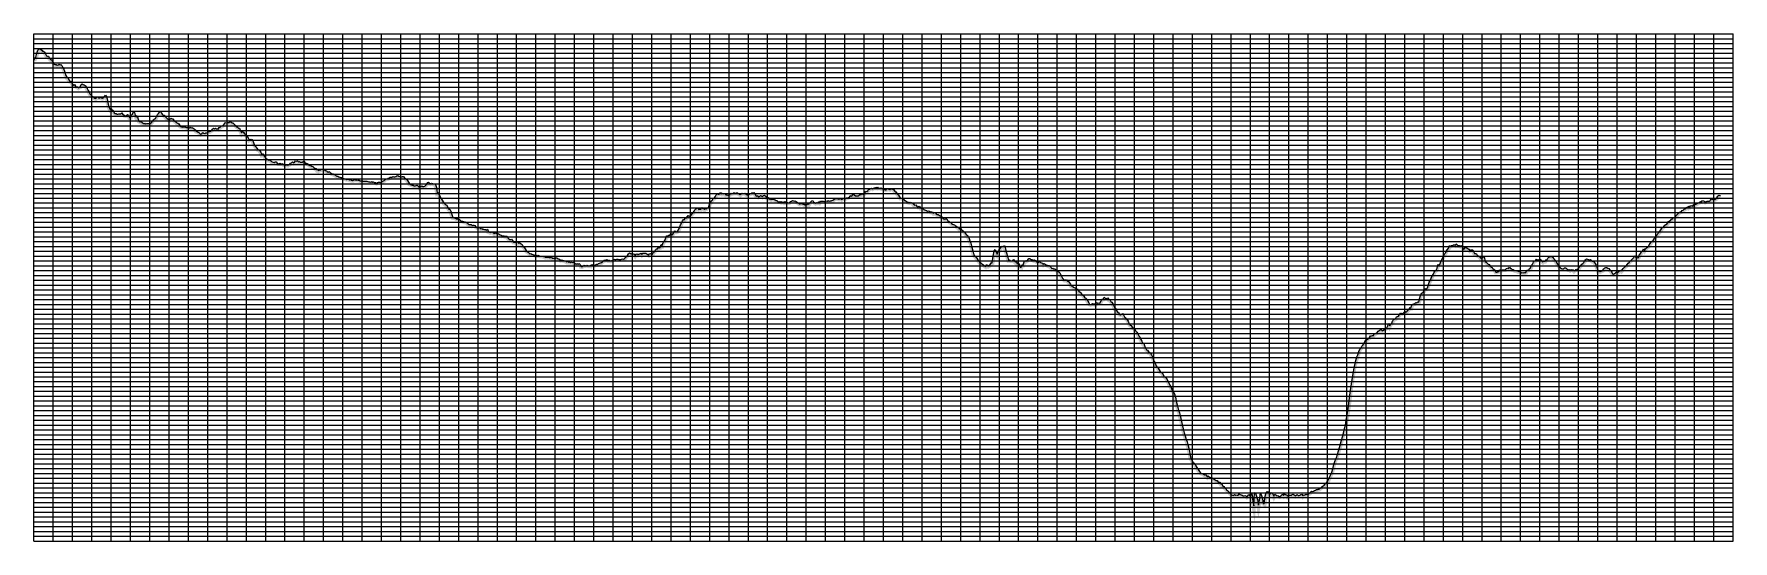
# Model space of a CAD drawing. Extents: x 507565 to 531726, y 6009554 to 6022365.
# Drawn here: x 522885 to 531689, y 6010586 to 6013212 of the extents above; entities that cross this region are included whole.
import ezdxf

# ---------------------------------------------------------------- set-up
doc = ezdxf.new("R2010")
doc.units = 0
doc.header["$LTSCALE"] = 5
doc.linetypes.add('foc-TOPO', pattern=[1, 0.2, -0.8])
doc.layers.add('P-CROSSINGS-GRID', color=8, linetype='Continuous')
doc.layers.add('P-CROSSINGS-GROUND', color=48, linetype='foc-TOPO')

msp = doc.modelspace()

# ---------------------------------------------------------------- hatches: boundary and pattern name
at = {"layer": 'P-CROSSINGS-GROUND'}
h = msp.add_hatch(dxfattribs=at)
h.set_pattern_fill('EARTH', color=256, scale=2.501062, angle=45)
h.set_pattern_definition([(45, (-21914.09, -11221.688), (2e-15, 22.460181388), [15.88174657, -15.88174657]), (45, (-21918.3, -11217.477), (2e-15, 22.460181388), [15.88174657, -15.88174657]), (45, (-21922.512, -11213.265), (2e-15, 22.460181388), [15.88174657, -15.88174657]), (135, (-21922.512, -11210.458), (-22.460181388, 2e-15), [15.88174657, -15.88174657]), (135, (-21918.3, -11206.247), (-22.460181388, 2e-15), [15.88174657, -15.88174657]), (135, (-21914.09, -11202.035), (-22.460181388, 2e-15), [15.88174657, -15.88174657])])
h.paths.add_polyline_path([(528845.181, 6011145.28), (528840.181, 6011166.125), (528835.181, 6011188.479), (528830.181, 6011212.412), (528825.181, 6011229.251), (528820.181, 6011250.379), (528815.181, 6011263.943), (528810.181, 6011283.445), (528805.181, 6011302.308), (528800.181, 6011330.165), (528795.181, 6011347.441), (528790.181, 6011358.381), (528785.181, 6011361.822), (528780.181, 6011376.229), (528775.181, 6011384.651), (528769.909, 6011393.727), (528765.181, 6011405.485), (528760.181, 6011414.437), (528755.181, 6011425.2), (528750.181, 6011431.763), (528745.181, 6011436.067), (528740.181, 6011439.875), (528735.181, 6011451.461), (528730.181, 6011456.518), (528725.181, 6011460.66), (528720.181, 6011463.084), (528715.181, 6011472.045), (528710.181, 6011480.504), (528705.181, 6011486.173), (528700.181, 6011493.3), (528695.181, 6011507.676), (528690.181, 6011514.618), (528685.181, 6011529.664), (528680.181, 6011539.22), (528675.181, 6011550.501), (528670.181, 6011558.606), (528665.181, 6011563.521), (528661.107, 6011563.319), (528660.181, 6011565.146), (528655.181, 6011574.923), (528650.181, 6011576.656), (528645.875, 6011582.996), (528645.181, 6011584.226), (528640.181, 6011597.56), (528635.181, 6011609.639), (528630.181, 6011609.723), (528625.181, 6011620.332), (528620.181, 6011629.529), (528615.181, 6011643.351), (528610.181, 6011648.651), (528605.181, 6011658.047), (528600.181, 6011667.48), (528595.181, 6011671.726), (528590.181, 6011683.763), (528585.181, 6011690.455), (528580.181, 6011690.199), (528575.181, 6011693.106), (528570.181, 6011702.069), (528565.181, 6011704.292), (528560.181, 6011711.4), (528555.181, 6011725.174), (528550.181, 6011733.253), (528545.181, 6011736.765), (528540.181, 6011743.614), (528535.181, 6011746.467), (528530.181, 6011757.063), (528525.181, 6011764.527), (528520.181, 6011760.52), (528515.181, 6011757.774), (528510.181, 6011759.486), (528505.181, 6011770.34), (528500.181, 6011771.575), (528495.181, 6011779.577), (528490.181, 6011791.986), (528485.181, 6011791.213), (528480.181, 6011805.758), (528475.181, 6011813.776), (528470.181, 6011821.991), (528465.181, 6011825.964), (528460.181, 6011836.437), (528455.181, 6011835.76), (528450.181, 6011844.51), (528445.181, 6011843.899), (528440.181, 6011842.197), (528435.181, 6011844.038), (528430.181, 6011849.451), (528425.181, 6011838.867), (528420.181, 6011839.136), (528415.181, 6011831.877), (528410.181, 6011820.059), (528405.181, 6011818.063), (528400.181, 6011818.471), (528395.181, 6011817.387), (528390.181, 6011820.952), (528385.181, 6011810.964), (528380.181, 6011814.988), (528375.181, 6011813.762), (528370.181, 6011816.669), (528365.181, 6011813.227), (528360.181, 6011811.013), (528355.181, 6011812.862), (528350.181, 6011819.081), (528345.181, 6011827.357), (528340.181, 6011838.619), (528335.181, 6011842.901), (528330.181, 6011845.59), (528325.181, 6011853.116), (528320.181, 6011859.551), (528315.181, 6011862.98), (528310.181, 6011871.94), (528305.181, 6011876.531), (528300.181, 6011875.858), (528295.181, 6011885.433), (528290.181, 6011892.567), (528285.181, 6011890.554), (528280.181, 6011897.698), (528275.181, 6011898.691), (528270.181, 6011901.022), (528265.181, 6011908.178), (528260.181, 6011907.313), (528255.181, 6011916.224), (528250.181, 6011923.327), (528245.181, 6011929.289), (528240.181, 6011931.76), (528235.181, 6011938.515), (528230.181, 6011937.878), (528225.181, 6011936.772), (528220.181, 6011941.531), (528215.181, 6011947.918), (528210.181, 6011956.862), (528205.181, 6011964.854), (528200.181, 6011974.489), (528195.181, 6011980.207), (528190.181, 6011983.2), (528185.181, 6011987.976), (528180.181, 6011990.777), (528175.181, 6011995.078), (528170.181, 6011994.926), (528165.181, 6011999.342), (528160.181, 6011996.293), (528158.076, 6011999.376), (528155.181, 6012002.815), (528150.181, 6012007.32), (528145.181, 6012011.892), (528140.106, 6012012.227), (528135.181, 6012014.519), (528130.181, 6012016.041), (528125.181, 6012019.849), (528120.181, 6012022.81), (528115.181, 6012018.503), (528110.181, 6012025.012), (528105.181, 6012025.649), (528100.181, 6012027.966), (528095.181, 6012032.628), (528090.181, 6012030.398), (528085.181, 6012030.312), (528080.181, 6012032.248), (528075.181, 6012038.124), (528070.181, 6012042.371), (528065.181, 6012039.269), (528060.181, 6012042.164), (528055.181, 6012043.317), (528050.181, 6012044.227), (528045.181, 6012048.338), (528040.181, 6012048.732), (528035.181, 6012042.667), (528030.181, 6012037.759), (528025.181, 6012035.009), (528020.181, 6012038.162), (528015.181, 6012031.947), (528010.181, 6012016.323), (528005.181, 6012017.662), (528000.181, 6012003.58), (527995.181, 6012004.677), (527990.181, 6012021.321), (527985.181, 6012025.967), (527980.181, 6012021.888), (527975.181, 6012036.504), (527970.181, 6012029.261), (527965.181, 6012034.515), (527960.181, 6012043.45), (527955.181, 6012038.6), (527950.181, 6012037.316), (527945.181, 6012037.66), (527940.181, 6012041.26), (527935.181, 6012040.175), (527933.021, 6012047.358), (527930.181, 6012060.906), (527925.181, 6012077.663), (527920.181, 6012089.986), (527915.181, 6012114.942), (527911.833, 6012112.119), (527910.181, 6012113.922), (527905.181, 6012111.758), (527900.181, 6012112.174), (527895.181, 6012106.436), (527890.181, 6012098.176), (527885.181, 6012091.477), (527880.181, 6012082.303), (527875.181, 6012071.512), (527870.181, 6012080.932), (527865.181, 6012095.041), (527860.181, 6012089.215), (527855.181, 6012060.89), (527850.181, 6012026.087), (527845.181, 6012025.682), (527840.181, 6012018.014), (527835.181, 6012012.192), (527830.181, 6012009.368), (527825.181, 6012014.691), (527822.024, 6012016.538), (527820.181, 6012017.92), (527815.181, 6012008.285), (527810.181, 6012011.616), (527805.181, 6012016.895), (527800.181, 6012020.1), (527795.181, 6012023.703), (527790.181, 6012029.066), (527785.181, 6012029.512), (527780.181, 6012037.326), (527775.181, 6012042.268), (527770.181, 6012049.926), (527765.181, 6012056.767), (527760.181, 6012061.18), (527755.181, 6012067.914), (527750.181, 6012088.424), (527745.181, 6012106.914), (527740.181, 6012128.077), (527735.181, 6012139.771), (527730.181, 6012152.108), (527725.181, 6012164.093), (527720.181, 6012169.543), (527715.181, 6012173.32), (527710.181, 6012180.305), (527705.181, 6012187.224), (527700.181, 6012191.473), (527695.181, 6012196.303), (527690.181, 6012201.116), (527685.181, 6012205.401), (527680.181, 6012201.255), (527675.181, 6012209.873), (527670.181, 6012210.689), (527665.181, 6012215.768), (527660.181, 6012218.247), (527655.181, 6012222.727), (527650.181, 6012224.322), (527645.181, 6012227.546), (527640.181, 6012229.391), (527635.181, 6012235.642), (527630.181, 6012237.592), (527625.181, 6012242.719), (527620.181, 6012244.742), (527615.181, 6012254.191), (527610.181, 6012254.026), (527605.181, 6012252.685), (527600.181, 6012254.767), (527595.181, 6012258.685), (527590.181, 6012263.389), (527585.181, 6012268.85), (527580.181, 6012270.17), (527575.181, 6012274.046), (527570.181, 6012276.166), (527565.181, 6012276.165), (527560.181, 6012279.484), (527555.181, 6012287.323), (527550.181, 6012286.824), (527545.181, 6012283.194), (527540.181, 6012288.293), (527535.181, 6012290.401), (527530.181, 6012290.436), (527525.181, 6012293.5), (527520.181, 6012296.31), (527515.181, 6012294.115), (527510.181, 6012297.81), (527505.181, 6012299.009), (527500.181, 6012301.841), (527495.181, 6012302.86), (527490.181, 6012307.305), (527485.181, 6012308.68), (527480.181, 6012308.998), (527475.181, 6012316.953), (527470.181, 6012320.811), (527465.181, 6012317.071), (527460.181, 6012320.568), (527455.181, 6012327.013), (527450.181, 6012325.321), (527445.181, 6012326.212), (527442.372, 6012331.377), (527440.181, 6012331.651), (527435.181, 6012337.158), (527430.181, 6012339.232), (527425.181, 6012340.927), (527420.181, 6012338.498), (527415.181, 6012340.62), (527410.181, 6012342.143), (527405.181, 6012346.317), (527400.181, 6012349.501), (527395.181, 6012349.02), (527390.181, 6012356.403), (527385.181, 6012359.888), (527380.181, 6012362.299), (527375.181, 6012361.747), (527370.181, 6012367.697), (527365.181, 6012376.444), (527360.181, 6012382.096), (527355.181, 6012389.851), (527350.181, 6012393.861), (527345.181, 6012397.685), (527340.181, 6012404.834), (527335.181, 6012407.282), (527330.181, 6012409.746), (527325.181, 6012410.547), (527320.181, 6012406.606), (527315.181, 6012408.071), (527310.181, 6012409.458), (527305.181, 6012411.123), (527300.181, 6012404.926), (527295.181, 6012405.158), (527290.181, 6012406.205), (527285.181, 6012408.826), (527280.181, 6012410.936), (527275.181, 6012415.235), (527270.181, 6012413.05), (527265.181, 6012413.724), (527260.181, 6012413.341), (527255.181, 6012418.699), (527250.181, 6012415.627), (527246.747, 6012417.611), (527245.181, 6012414.581), (527240.181, 6012414.513), (527235.181, 6012413.892), (527230.181, 6012410.334), (527225.181, 6012413.33), (527220.181, 6012412.3), (527215.181, 6012408.618), (527210.181, 6012406.391), (527205.181, 6012400.172), (527200.181, 6012396.791), (527195.181, 6012397.081), (527190.181, 6012389.519), (527185.181, 6012381.928), (527180.181, 6012381.586), (527175.181, 6012384.652), (527170.181, 6012379.77), (527165.181, 6012380.01), (527160.181, 6012377.254), (527155.181, 6012372.871), (527150.181, 6012373.196), (527146.703, 6012372.907), (527145.181, 6012372.163), (527140.181, 6012374.989), (527135.181, 6012377.398), (527130.181, 6012384.528), (527125.546, 6012375.26), (527120.181, 6012372.385), (527115.181, 6012374.615), (527110.181, 6012368.527), (527105.181, 6012365.338), (527100.181, 6012363.52), (527095.181, 6012362.615), (527090.181, 6012359.987), (527085.181, 6012357.405), (527080.181, 6012360.631), (527075.181, 6012358.652), (527070.181, 6012355.167), (527065.181, 6012359.269), (527060.181, 6012358.054), (527055.181, 6012356.797), (527050.181, 6012358.362), (527045.181, 6012359.395), (527040.181, 6012360.122), (527035.181, 6012358.612), (527030.181, 6012354.711), (527025.181, 6012350.962), (527020.181, 6012349.383), (527015.181, 6012347.153), (527010.181, 6012347.357), (527005.181, 6012346.031), (527000.181, 6012349.453), (526995.181, 6012345.21), (526990.181, 6012346.864), (526985.181, 6012346.029), (526980.181, 6012343.984), (526975.181, 6012345.377), (526970.181, 6012346.247), (526965.181, 6012346.292), (526960.181, 6012345.747), (526955.181, 6012338.475), (526950.181, 6012342.169), (526945.181, 6012337.862), (526940.181, 6012339.694), (526935.181, 6012335.68), (526930.181, 6012338.816), (526925.181, 6012343.103), (526920.181, 6012349.822), (526915.181, 6012348.132), (526910.181, 6012341.957), (526905.181, 6012337.911), (526900.181, 6012329.553), (526895.181, 6012332.786), (526890.181, 6012326.125), (526885.181, 6012330.968), (526880.181, 6012325.573), (526875.181, 6012330.901), (526870.181, 6012331.055), (526865.181, 6012333.995), (526860.181, 6012333.344), (526855.181, 6012331.323), (526850.181, 6012331.992), (526845.181, 6012337.593), (526840.181, 6012340.593), (526835.181, 6012343.487), (526830.181, 6012347.073), (526825.181, 6012345.824), (526820.181, 6012348.434), (526815.181, 6012349.648), (526810.181, 6012346.076), (526805.181, 6012344.542), (526800.181, 6012339.524), (526795.181, 6012337.815), (526790.181, 6012338.468), (526785.181, 6012338.867), (526780.181, 6012337.731), (526775.181, 6012343.562), (526770.181, 6012339.313), (526765.181, 6012342.314), (526760.181, 6012340.694), (526757.083, 6012344.056), (526755.181, 6012341.745), (526750.181, 6012343.119), (526745.181, 6012343.568), (526741.955, 6012343.176), (526740.181, 6012344.758), (526735.181, 6012349.859), (526730.181, 6012350.107), (526725.181, 6012351.985), (526720.181, 6012354.729), (526715.181, 6012356.981), (526710.181, 6012357.123), (526705.181, 6012354.107), (526700.181, 6012357.96), (526695.181, 6012357.116), (526690.181, 6012365.757), (526685.181, 6012364.303), (526680.181, 6012365.041), (526675.181, 6012371.272), (526670.181, 6012376.641), (526665.181, 6012375.623), (526660.181, 6012369.669), (526655.181, 6012373.579), (526650.181, 6012374.987), (526645.181, 6012370.754), (526640.181, 6012368.566), (526635.181, 6012375.146), (526630.181, 6012372.615), (526625.181, 6012375.512), (526620.181, 6012384.414), (526615.181, 6012391.194), (526610.181, 6012388.92), (526605.181, 6012388.336), (526600.181, 6012386.027), (526595.181, 6012383.889), (526590.181, 6012382.107), (526585.181, 6012378.995), (526580.181, 6012378.286), (526575.181, 6012380.678), (526570.181, 6012387.879), (526565.181, 6012385.741), (526560.181, 6012386.472), (526555.181, 6012387.591), (526550.181, 6012384.243), (526545.181, 6012379.107), (526540.181, 6012382.38), (526535.181, 6012385.31), (526530.181, 6012389.181), (526525.181, 6012389.191), (526520.181, 6012388.018), (526515.181, 6012388.557), (526510.181, 6012388.434), (526505.181, 6012386.227), (526500.181, 6012384.555), (526495.181, 6012387.73), (526490.181, 6012380.539), (526485.181, 6012377.19), (526480.181, 6012377.577), (526475.181, 6012379.446), (526470.181, 6012378.712), (526465.181, 6012385.546), (526460.181, 6012383.28), (526455.181, 6012386.183), (526450.181, 6012383.16), (526445.181, 6012388.399), (526440.181, 6012388.704), (526435.181, 6012382.56), (526430.181, 6012382.758), (526425.181, 6012383.887), (526420.181, 6012379.28), (526415.181, 6012367.71), (526410.181, 6012361.249), (526405.181, 6012360.153), (526400.181, 6012353.146), (526395.181, 6012348.57), (526390.181, 6012336.767), (526385.181, 6012329.738), (526380.181, 6012313.787), (526375.181, 6012310.579), (526370.181, 6012306.637), (526365.181, 6012307.513), (526360.181, 6012302.341), (526355.181, 6012309.464), (526350.181, 6012307.021), (526345.181, 6012313.807), (526340.181, 6012303.651), (526337.675, 6012304.935), (526335.181, 6012304.834), (526330.181, 6012303.191), (526325.181, 6012310.996), (526320.181, 6012309.477), (526315.181, 6012306.373), (526310.181, 6012300.811), (526305.181, 6012294.055), (526300.181, 6012286.113), (526295.181, 6012280.417), (526290.181, 6012273.923), (526285.181, 6012272.097), (526280.181, 6012268.618), (526275.181, 6012271.263), (526270.181, 6012264.185), (526265.181, 6012257.924), (526260.181, 6012259.142), (526255.588, 6012250.83), (526250.181, 6012250.803), (526245.181, 6012244.157), (526240.181, 6012232.894), (526238.315, 6012227.777), (526235.181, 6012222.909), (526230.181, 6012209.729), (526225.181, 6012197.458), (526220.181, 6012189.696), (526215.181, 6012187.182), (526210.181, 6012189.644), (526205.181, 6012191.663), (526200.181, 6012183.134), (526195.181, 6012175.576), (526190.181, 6012169.632), (526185.181, 6012180.504), (526180.181, 6012170.006), (526175.181, 6012169.621), (526170.181, 6012165.679), (526165.181, 6012167.123), (526160.181, 6012161.542), (526155.181, 6012144.873), (526150.181, 6012136.36), (526145.181, 6012131.754), (526140.181, 6012117.066), (526135.181, 6012120.942), (526130.181, 6012106.273), (526125.181, 6012103.577), (526120.181, 6012108.069), (526115.181, 6012099.723), (526110.181, 6012099.779), (526105.181, 6012094.001), (526100.181, 6012083.933), (526095.181, 6012081.368), (526090.181, 6012070.591), (526085.181, 6012071.687), (526080.181, 6012074.997), (526075.181, 6012073.302), (526070.181, 6012066.867), (526065.181, 6012070.128), (526060.181, 6012073.182), (526055.181, 6012076.285), (526050.181, 6012077.395), (526045.181, 6012075.908), (526040.181, 6012076.089), (526035.181, 6012069.695), (526030.181, 6012076.994), (526025.181, 6012072.576), (526020.181, 6012073.476), (526015.181, 6012068.91), (526010.181, 6012073.754), (526005.181, 6012071.384), (526000.181, 6012063.701), (525995.181, 6012070.579), (525990.181, 6012072.326), (525985.181, 6012076.023), (525980.181, 6012072.999), (525975.181, 6012076.114), (525970.181, 6012078.271), (525965.181, 6012072.645), (525960.181, 6012064.031), (525955.181, 6012059.549), (525950.181, 6012055.817), (525949.397, 6012053.925), (525945.181, 6012048.261), (525940.181, 6012045.895), (525935.181, 6012047.711), (525930.181, 6012045.058), (525925.181, 6012043.727), (525920.181, 6012044.604), (525915.181, 6012044.4), (525910.181, 6012044.669), (525905.181, 6012046.153), (525900.181, 6012044.334), (525895.181, 6012044.406), (525890.181, 6012044.81), (525885.181, 6012040.802), (525880.181, 6012038.037), (525875.181, 6012036.259), (525870.181, 6012036.683), (525867.346, 6012039.48), (525865.181, 6012038.069), (525860.181, 6012037.598), (525855.181, 6012043.146), (525850.181, 6012041.836), (525845.181, 6012039.684), (525840.181, 6012040.456), (525835.181, 6012035.246), (525830.181, 6012032.528), (525825.181, 6012028.157), (525820.181, 6012026.592), (525815.181, 6012024.674), (525810.181, 6012023.107), (525805.181, 6012018.183), (525800.181, 6012019.305), (525795.181, 6012016.626), (525790.181, 6012013.961), (525785.181, 6012016.597), (525780.181, 6012016.642), (525775.181, 6012017.802), (525770.181, 6012011.066), (525765.181, 6012013.32), (525760.181, 6012011.125), (525755.181, 6012012.239), (525750.181, 6012013.674), (525745.181, 6012012.897), (525740.181, 6012011.664), (525735.181, 6012014.515), (525730.181, 6012010.33), (525725.181, 6012006.735), (525720.181, 6012007.457), (525715.181, 6012018.518), (525710.181, 6012022.885), (525705.181, 6012019.897), (525700.181, 6012023.011), (525695.181, 6012019.167), (525690.181, 6012023.446), (525685.181, 6012026.967), (525680.181, 6012029.974), (525675.181, 6012027.726), (525670.181, 6012029.133), (525665.181, 6012028.675), (525660.181, 6012032.321), (525655.181, 6012030.515), (525650.181, 6012034.995), (525645.181, 6012031.816), (525640.181, 6012035.592), (525635.181, 6012036.039), (525630.181, 6012038.372), (525625.181, 6012039.416), (525620.181, 6012041.351), (525615.181, 6012039.788), (525610.181, 6012044.527), (525605.181, 6012046.504), (525600.181, 6012046.407), (525595.181, 6012051.863), (525590.181, 6012052.105), (525585.181, 6012048.17), (525580.181, 6012051.019), (525575.181, 6012050.157), (525570.181, 6012051.188), (525565.181, 6012057.563), (525560.181, 6012053.713), (525555.181, 6012054.51), (525550.181, 6012056.559), (525545.181, 6012055.214), (525540.181, 6012056.605), (525535.181, 6012055.33), (525530.181, 6012058.99), (525525.181, 6012058.975), (525520.181, 6012060.706), (525515.181, 6012061.881), (525510.181, 6012061.696), (525505.181, 6012062.77), (525500.181, 6012064.151), (525495.181, 6012065.987), (525490.181, 6012063.719), (525485.181, 6012067.229), (525480.181, 6012066.061), (525475.181, 6012068.291), (525473.126, 6012068.528), (525470.181, 6012069.994), (525465.181, 6012071.315), (525460.181, 6012074.3), (525455.181, 6012073.849), (525450.181, 6012077.438), (525445.181, 6012082.352), (525440.181, 6012084.365), (525435.181, 6012090.261), (525430.181, 6012099.789), (525425.181, 6012106.96), (525420.181, 6012111.642), (525415.181, 6012121.079), (525410.181, 6012124.748), (525405.181, 6012128.359), (525400.181, 6012131.909), (525395.181, 6012128.019), (525390.181, 6012134.571), (525385.181, 6012134.395), (525380.181, 6012132.908), (525375.181, 6012133.232), (525370.181, 6012133.648), (525365.181, 6012141.42), (525360.181, 6012149.104), (525355.181, 6012147.923), (525350.181, 6012147.98), (525345.181, 6012149.99), (525340.181, 6012155.444), (525335.181, 6012165.923), (525330.181, 6012164.253), (525325.181, 6012163.863), (525320.181, 6012165.597), (525315.181, 6012166.651), (525310.181, 6012166.262), (525305.181, 6012169.394), (525300.181, 6012170.976), (525295.181, 6012174.96), (525290.181, 6012177.613), (525285.181, 6012177.305), (525280.181, 6012180.765), (525275.181, 6012181.135), (525270.181, 6012177.368), (525265.181, 6012183.428), (525260.181, 6012186.83), (525255.181, 6012184.698), (525250.181, 6012183.274), (525245.181, 6012185.58), (525240.181, 6012187.553), (525235.181, 6012200.762), (525230.181, 6012195.067), (525225.181, 6012199.909), (525220.181, 6012198.915), (525215.181, 6012201.197), (525210.181, 6012201.064), (525205.181, 6012204.32), (525200.181, 6012202.841), (525195.181, 6012208.229), (525190.181, 6012209.761), (525185.181, 6012209.938), (525180.181, 6012209.145), (525175.181, 6012213.449), (525170.181, 6012220.511), (525165.181, 6012221.035), (525160.181, 6012221.675), (525155.181, 6012219.049), (525150.181, 6012224.877), (525145.181, 6012225.544), (525140.181, 6012225.396), (525135.181, 6012227.941), (525130.181, 6012232.915), (525125.181, 6012237.216), (525120.181, 6012238.183), (525115.181, 6012238.132), (525110.181, 6012240.992), (525105.181, 6012242.196), (525100.181, 6012242.871), (525095.181, 6012245.504), (525090.181, 6012251.049), (525085.181, 6012252.975), (525080.181, 6012254.741), (525075.181, 6012254.481), (525070.181, 6012258.051), (525065.181, 6012259.693), (525060.181, 6012260.103), (525055.181, 6012260.97), (525050.181, 6012276.745), (525045.181, 6012294.719), (525040.181, 6012303.789), (525035.181, 6012304.139), (525030.181, 6012312.689), (525025.181, 6012325.802), (525020.181, 6012326.44), (525015.181, 6012330.084), (525010.181, 6012335.502), (525005.181, 6012343.157), (525000.181, 6012350.784), (524995.181, 6012358.963), (524990.181, 6012370.62), (524985.181, 6012376.723), (524980.181, 6012392.688), (524975.181, 6012388.913), (524970.181, 6012417.473), (524965.181, 6012433.075), (524964.649, 6012433.182), (524960.181, 6012436.348), (524955.181, 6012435.269), (524950.181, 6012438.173), (524945.181, 6012438.926), (524940.181, 6012436.574), (524935.181, 6012439.109), (524930.181, 6012443.966), (524925.181, 6012443.312), (524920.181, 6012434.707), (524915.181, 6012428.306), (524910.181, 6012424.428), (524905.181, 6012421.856), (524900.181, 6012421.054), (524895.181, 6012424.718), (524890.181, 6012422.534), (524885.181, 6012425.004), (524880.181, 6012418.144), (524875.181, 6012424.24), (524870.181, 6012428.603), (524865.181, 6012426.242), (524860.181, 6012425.949), (524855.181, 6012424.65), (524850.181, 6012428.751), (524845.181, 6012429.257), (524840.181, 6012431.166), (524835.181, 6012433.832), (524830.181, 6012435.793), (524825.181, 6012443.683), (524820.181, 6012452.693), (524815.181, 6012459.906), (524810.181, 6012463.701), (524805.181, 6012466.405), (524800.181, 6012473.023), (524795.181, 6012474.362), (524790.181, 6012471.582), (524785.181, 6012473.399), (524780.181, 6012473.148), (524775.181, 6012475.117), (524770.181, 6012478.902), (524765.181, 6012476.76), (524760.181, 6012473.966), (524755.181, 6012472.787), (524750.181, 6012472.562), (524745.181, 6012473.609), (524740.181, 6012469.322), (524735.181, 6012470.185), (524730.181, 6012470.751), (524725.181, 6012465.851), (524720.181, 6012464.222), (524715.181, 6012462.021), (524710.181, 6012462.276), (524705.181, 6012458.917), (524700.181, 6012453.315), (524695.181, 6012451.825), (524690.181, 6012448.159), (524685.181, 6012444.255), (524680.181, 6012443.357), (524675.181, 6012444.812), (524670.181, 6012444.813), (524665.181, 6012442.875), (524660.181, 6012439.504), (524655.181, 6012441.774), (524650.181, 6012443.334), (524645.181, 6012445.207), (524640.181, 6012444.076), (524635.181, 6012446.979), (524630.181, 6012444.43), (524625.181, 6012445.819), (524620.181, 6012445.513), (524615.181, 6012447.939), (524610.181, 6012449.766), (524605.181, 6012450.216), (524600.181, 6012449.365), (524595.181, 6012448.771), (524590.181, 6012449.259), (524585.181, 6012452.962), (524580.181, 6012450.624), (524575.181, 6012451.19), (524570.181, 6012454.082), (524565.181, 6012454.885), (524560.181, 6012455.888), (524555.181, 6012455.407), (524550.181, 6012457.707), (524545.181, 6012457.527), (524541.217, 6012454.846), (524540.181, 6012455.585), (524535.181, 6012453.8), (524530.181, 6012454.05), (524525.181, 6012457.313), (524520.181, 6012456.306), (524515.181, 6012459.986), (524510.181, 6012459.814), (524505.181, 6012458.72), (524500.181, 6012461.629), (524495.181, 6012461.862), (524490.181, 6012463.852), (524485.181, 6012465.436), (524480.181, 6012467.776), (524475.181, 6012467.804), (524470.181, 6012469.776), (524465.181, 6012472.517), (524460.181, 6012475.546), (524455.181, 6012476.228), (524450.181, 6012477.881), (524445.181, 6012481.665), (524440.181, 6012483.442), (524435.181, 6012487.069), (524430.181, 6012487.339), (524425.181, 6012490.548), (524420.181, 6012493.732), (524415.181, 6012499.322), (524410.181, 6012496.386), (524405.181, 6012499.27), (524400.181, 6012503.291), (524395.181, 6012504.361), (524390.181, 6012507.703), (524385.181, 6012510.537), (524380.181, 6012511.626), (524375.181, 6012511.156), (524370.181, 6012507.845), (524365.181, 6012507.731), (524360.181, 6012504.323), (524355.181, 6012512.416), (524350.181, 6012508.503), (524345.181, 6012515.845), (524340.181, 6012516.242), (524335.181, 6012520.087), (524330.181, 6012525.384), (524325.181, 6012526.52), (524320.181, 6012530.209), (524315.181, 6012531.275), (524310.181, 6012533.212), (524305.181, 6012538.406), (524300.181, 6012540.411), (524295.181, 6012543.229), (524290.181, 6012543.253), (524285.181, 6012551.363), (524280.181, 6012551.346), (524275.181, 6012547.916), (524270.181, 6012547.676), (524265.181, 6012548.767), (524260.181, 6012551.837), (524255.181, 6012549.068), (524250.181, 6012554.754), (524245.181, 6012553.271), (524240.181, 6012554.214), (524235.181, 6012548.315), (524230.181, 6012544.604), (524225.181, 6012549.979), (524220.181, 6012543.802), (524215.181, 6012542.052), (524210.181, 6012537.24), (524205.181, 6012536.602), (524200.181, 6012532.231), (524195.181, 6012533.746), (524190.181, 6012532.417), (524185.181, 6012534.9), (524180.181, 6012534.438), (524175.181, 6012538.853), (524170.181, 6012540.954), (524165.181, 6012540.008), (524160.181, 6012543.254), (524155.181, 6012540.428), (524150.181, 6012540.04), (524145.181, 6012542.736), (524140.181, 6012550.056), (524135.181, 6012549.89), (524130.181, 6012546.987), (524125.181, 6012547.652), (524120.181, 6012550.046), (524115.181, 6012550.668), (524110.181, 6012556.182), (524105.181, 6012559.967), (524100.181, 6012558.806), (524095.181, 6012563.326), (524090.181, 6012565.525), (524085.181, 6012569.685), (524080.181, 6012577.328), (524075.181, 6012585.245), (524070.181, 6012591.306), (524065.181, 6012587.452), (524060.181, 6012600.026), (524055.181, 6012606.469), (524050.181, 6012612.244), (524045.181, 6012613.316), (524040.181, 6012619.931), (524035.181, 6012627.447), (524030.181, 6012633.251), (524025.181, 6012644.795), (524020.181, 6012654.928), (524015.181, 6012665.206), (524010.181, 6012667.516), (524005.181, 6012665.766), (524000.181, 6012662.802), (523995.181, 6012674.634), (523990.181, 6012680.048), (523985.181, 6012687.591), (523980.181, 6012695.036), (523975.181, 6012695.199), (523970.181, 6012702.575), (523965.181, 6012707.488), (523960.181, 6012699.652), (523955.181, 6012710.667), (523950.181, 6012724.556), (523945.181, 6012723.741), (523940.181, 6012729.639), (523935.181, 6012731.71), (523930.181, 6012737.213), (523925.181, 6012742.057), (523920.181, 6012746.635), (523915.181, 6012751.666), (523910.181, 6012751.076), (523905.181, 6012756.357), (523900.181, 6012756.925), (523895.181, 6012753.447), (523890.181, 6012753.189), (523885.181, 6012751.698), (523880.181, 6012752.576), (523875.181, 6012752.062), (523870.181, 6012744.187), (523865.181, 6012739.762), (523860.181, 6012735.849), (523855.181, 6012734.577), (523850.181, 6012728.582), (523845.181, 6012727.598), (523840.181, 6012719.682), (523835.181, 6012721.423), (523830.181, 6012719.88), (523825.181, 6012724.029), (523820.181, 6012721.427), (523815.181, 6012724.695), (523810.181, 6012718.988), (523805.181, 6012712.016), (523800.181, 6012708.998), (523795.181, 6012706.08), (523790.181, 6012705.173), (523785.181, 6012702.824), (523780.181, 6012699.95), (523775.181, 6012700.666), (523770.181, 6012696.109), (523765.181, 6012698.418), (523760.181, 6012700.933), (523755.181, 6012695.377), (523750.181, 6012692.984), (523745.181, 6012696.933), (523740.181, 6012701.813), (523735.181, 6012704.021), (523730.181, 6012706.859), (523725.181, 6012708.508), (523720.181, 6012715.541), (523715.181, 6012720.318), (523710.181, 6012724.852), (523705.181, 6012726.859), (523700.181, 6012725.679), (523695.181, 6012729.199), (523690.181, 6012725.612), (523685.181, 6012723.822), (523680.181, 6012728.196), (523675.181, 6012727.412), (523670.181, 6012729.745), (523665.181, 6012730.52), (523660.181, 6012731.476), (523655.181, 6012729.811), (523650.181, 6012731.698), (523645.181, 6012733.105), (523640.181, 6012737.564), (523635.181, 6012746.281), (523630.181, 6012749.478), (523625.181, 6012751.502), (523620.181, 6012756.72), (523615.181, 6012760.001), (523610.181, 6012766.028), (523605.181, 6012773.203), (523600.181, 6012772.791), (523595.181, 6012776.047), (523590.181, 6012772.632), (523585.181, 6012765.441), (523580.181, 6012771.004), (523575.181, 6012773.879), (523570.181, 6012778.499), (523565.181, 6012783.728), (523560.181, 6012790.771), (523555.181, 6012792.115), (523550.181, 6012797.388), (523545.181, 6012801.56), (523540.181, 6012811.581), (523535.181, 6012806.082), (523530.181, 6012799.739), (523525.181, 6012795.16), (523520.181, 6012784.572), (523515.181, 6012773.831), (523510.181, 6012773.1), (523505.181, 6012769.37), (523500.181, 6012762.705), (523495.181, 6012754.734), (523490.181, 6012750.463), (523485.181, 6012746.129), (523480.181, 6012748.648), (523475.181, 6012748.704), (523470.181, 6012748.918), (523465.181, 6012747.052), (523460.181, 6012749.074), (523455.181, 6012746.677), (523450.181, 6012749.321), (523445.181, 6012751.509), (523440.181, 6012758.289), (523435.181, 6012757.124), (523430.181, 6012759.379), (523425.181, 6012771.093), (523420.181, 6012789.331), (523415.181, 6012780.509), (523410.181, 6012791.833), (523405.181, 6012804.394), (523400.181, 6012810.365), (523395.181, 6012796.938), (523391.649, 6012794.201), (523390.181, 6012795.584), (523385.181, 6012779.31), (523380.181, 6012778.886), (523375.181, 6012792.193), (523370.181, 6012795.308), (523365.181, 6012789.59), (523360.181, 6012788.64), (523355.181, 6012789.581), (523350.181, 6012793.45), (523345.181, 6012795.233), (523340.181, 6012802.701), (523335.181, 6012799.078), (523330.181, 6012797.651), (523325.181, 6012797.8), (523320.181, 6012797.194), (523315.181, 6012795.711), (523310.181, 6012799.401), (523305.181, 6012799.312), (523300.181, 6012804.195), (523295.181, 6012817.737), (523290.181, 6012817.028), (523285.181, 6012824.911), (523280.181, 6012821.074), (523275.181, 6012830.258), (523270.181, 6012848.19), (523265.181, 6012875.637), (523260.181, 6012888.5), (523255.181, 6012894.747), (523250.181, 6012888.113), (523245.181, 6012882.22), (523240.181, 6012878.948), (523235.181, 6012881.238), (523230.181, 6012884.444), (523225.181, 6012881.206), (523220.181, 6012881.652), (523215.181, 6012885.841), (523210.181, 6012883.799), (523205.181, 6012877.023), (523200.181, 6012879.422), (523195.181, 6012883.166), (523190.181, 6012888.802), (523185.181, 6012890.618), (523180.181, 6012896.444), (523175.181, 6012902.256), (523170.181, 6012913.216), (523165.181, 6012919.924), (523160.181, 6012929.233), (523155.181, 6012941.86), (523150.181, 6012944.571), (523145.181, 6012948.433), (523140.181, 6012949.45), (523135.181, 6012953.457), (523130.181, 6012950.672), (523125.181, 6012938.832), (523120.181, 6012936.497), (523115.181, 6012933.165), (523110.181, 6012937.815), (523105.181, 6012938.348), (523100.181, 6012942.178), (523095.181, 6012949.381), (523090.181, 6012945.792), (523085.181, 6012952.785), (523080.181, 6012960.535), (523075.181, 6012967.692), (523070.181, 6012967.953), (523065.181, 6012974.599), (523060.181, 6012987.025), (523055.181, 6012987.415), (523050.181, 6012997.547), (523045.593, 6013014.122), (523040.181, 6013029.223), (523035.181, 6013038.163), (523030.181, 6013048.055), (523025.181, 6013053.72), (523020.181, 6013051.051), (523015.181, 6013056.072), (523010.181, 6013051.835), (523005.181, 6013050.63), (523000.181, 6013053.663), (522995.181, 6013052.933), (522990.181, 6013056.024), (522985.181, 6013065.115), (522980.181, 6013071.194), (522975.181, 6013079.699), (522970.181, 6013079.8), (522965.181, 6013087.094), (522960.181, 6013096.688), (522955.181, 6013097.46), (522950.181, 6013099.468), (522945.181, 6013108.642), (522940.181, 6013117.608), (522935.181, 6013122.056), (522930.181, 6013123.603), (522925.181, 6013128.556), (522919.711, 6013132.757), (522915.181, 6013136.841), (522910.181, 6013133.313), (522905.181, 6013128.002), (522900.181, 6013111.852), (522895.181, 6013092.557), (522890.181, 6013084.575), (522885.181, 6013074.864), (522895.85, 6013069.371), (522900.619, 6013078.633), (522906.333, 6013087.755), (522911.727, 6013108.57), (522915.526, 6013120.84), (522917.273, 6013119.498), (522923.825, 6013113.009), (522929.149, 6013111.361), (522930.689, 6013109.991), (522934.672, 6013102.849), (522941.708, 6013089.939), (522951.988, 6013085.811), (522952.347, 6013085.756), (522954.874, 6013080.906), (522963.772, 6013067.926), (522968.235, 6013067.836), (522970.314, 6013064.299), (522975.204, 6013058.354), (522981.187, 6013047.476), (522992.589, 6013040.427), (522997.646, 6013041.165), (523003.186, 6013037.806), (523013.872, 6013040.381), (523017.968, 6013036.268), (523021.689, 6013038.254), (523024.585, 6013032.525), (523029.221, 6013024.236), (523034.147, 6013010.492), (523038.918, 6012993.254), (523047.441, 6012975.983), (523051.827, 6012975.64), (523054.64, 6012968.649), (523063.96, 6012956.263), (523068.701, 6012956.014), (523070.218, 6012953.843), (523075.253, 6012946.039), (523087.411, 6012929.035), (523092.675, 6012932.812), (523100.559, 6012926.773), (523104.935, 6012926.307), (523113.949, 6012917.924), (523126.081, 6012926.008), (523134.441, 6012929.912), (523137.73, 6012937.703), (523140.054, 6012937.23), (523143.611, 6012934.482), (523145.629, 6012933.388), (523149.28, 6012924.168), (523155.03, 6012913.463), (523159.795, 6012907.071), (523164.972, 6012895.723), (523171.08, 6012888.623), (523178.125, 6012880.413), (523183.224, 6012878.561), (523187.014, 6012874.29), (523193.93, 6012869.112), (523208.941, 6012861.909), (523215.1, 6012870.254), (523215.362, 6012870.035), (523228.234, 6012868.885), (523230.346, 6012870.253), (523241.209, 6012865.279), (523253.207, 6012873.131), (523253.257, 6012873.191), (523253.581, 6012872.358), (523258.474, 6012845.498), (523263.989, 6012825.719), (523276.353, 6012803.011), (523282.076, 6012807.403), (523284.197, 6012804.06), (523287.278, 6012804.497), (523289.861, 6012797.5), (523300.383, 6012787.224), (523306.329, 6012787.33), (523312.864, 6012782.508), (523322.626, 6012785.403), (523325.727, 6012785.779), (523331.684, 6012785.601), (523336.306, 6012786.92), (523337.416, 6012785.262), (523344.349, 6012782.789), (523350.122, 6012778.322), (523360.192, 6012776.427), (523367.746, 6012777.863), (523372.143, 6012766.161), (523394.272, 6012768.038), (523399.519, 6012785.119), (523399.898, 6012785.412), (523413.848, 6012753.82), (523417.076, 6012759.515), (523420.982, 6012750.364), (523433.95, 6012744.515), (523435.211, 6012744.809), (523437.429, 6012741.802), (523444.964, 6012738.505), (523454.916, 6012733.242), (523460.593, 6012735.964), (523465.007, 6012734.179), (523472.098, 6012736.825), (523474.857, 6012736.707), (523477.266, 6012736.68), (523486.964, 6012731.794), (523498.008, 6012741.366), (523504.371, 6012746.802), (523510.081, 6012755.904), (523513.743, 6012760.785), (523514.922, 6012761.665), (523523.327, 6012762.894), (523531.046, 6012779.478), (523535.025, 6012787.903), (523538.74, 6012791.305), (523541.955, 6012788.623), (523548.801, 6012781.404), (523552.896, 6012780.303), (523555.903, 6012776.067), (523561.765, 6012769.937), (523568.029, 6012764.149), (523572.537, 6012761.557), (523586.384, 6012746.151), (523596.581, 6012760.815), (523597.073, 6012760.494), (523599.284, 6012760.676), (523600.624, 6012758.753), (523607.094, 6012750.955), (523612.459, 6012747.435), (523618.296, 6012741.343), (523624.651, 6012738.771), (523626.236, 6012737.757), (523630.741, 6012729.904), (523639.263, 6012722.304), (523646.431, 6012720.287), (523654.931, 6012717.079), (523661.002, 6012719.102), (523663.134, 6012718.694), (523666.655, 6012718.148), (523673.425, 6012714.989), (523676.501, 6012715.472), (523682.587, 6012710.148), (523695.056, 6012714.612), (523697.686, 6012712.76), (523704.006, 6012714.252), (523707.005, 6012711.533), (523711.064, 6012707.655), (523717.683, 6012698.345), (523725.293, 6012695.835), (523729.782, 6012693.287), (523733.35, 6012691.711), (523737.25, 6012687.905), (523748.615, 6012678.93), (523762.509, 6012685.581), (523763.052, 6012686.184), (523772.38, 6012681.877), (523779.082, 6012687.985), (523782.575, 6012687.485), (523790.732, 6012692.173), (523793.865, 6012693.645), (523799.403, 6012694.65), (523806.306, 6012698.678), (523813.495, 6012703.018), (523817.618, 6012708.767), (523819.493, 6012707.542), (523823.651, 6012709.705), (523827.515, 6012706.499), (523834.955, 6012708.795), (523845.237, 6012705.215), (523852.568, 6012716.822), (523856.672, 6012717.629), (523861.907, 6012723.906), (523865.588, 6012724.843), (523872.862, 6012730.535), (523879.403, 6012736.324), (523881.806, 6012740.107), (523885.896, 6012739.389), (523892.234, 6012741.279), (523899.221, 6012741.639), (523901.253, 6012743.052), (523905.607, 6012738.453), (523910.787, 6012739.064), (523911.869, 6012737.975), (523916.953, 6012733.321), (523921.557, 6012728.861), (523928.106, 6012721.652), (523932.906, 6012719.664), (523940.415, 6012710.805), (523942.269, 6012711.107), (523944.054, 6012706.147), (523958.398, 6012674.547), (523966.294, 6012686.923), (523968.679, 6012683.404), (523973.647, 6012683.243), (523975.199, 6012680.931), (523980.712, 6012672.615), (523984.943, 6012668.033), (523994.478, 6012645.469), (524007.641, 6012653.274), (524009.405, 6012649.648), (524014.288, 6012639.753), (524019.896, 6012626.803), (524025.603, 6012620.179), (524030.39, 6012612.983), (524038.3, 6012602.518), (524043.738, 6012601.352), (524045.899, 6012598.857), (524049.659, 6012594.012), (524059.908, 6012568.236), (524067.86, 6012574.365), (524070.086, 6012570.839), (524076.124, 6012561.611), (524083.804, 6012555.22), (524088.574, 6012553.123), (524096.786, 6012545.697), (524102.323, 6012546.984), (524109.282, 6012539.31), (524116.761, 6012538.379), (524121.715, 6012536.007), (524132.662, 6012534.552), (524135.224, 6012536.039), (524136.918, 6012533.559), (524147.591, 6012527.804), (524158.766, 6012528.67), (524159.751, 6012529.226), (524162.683, 6012527.322), (524168.799, 6012528.479), (524176.124, 6012522.012), (524182.894, 6012522.637), (524188.893, 6012519.658), (524194.967, 6012521.272), (524203.07, 6012518.818), (524210.327, 6012525.161), (524215.641, 6012525.84), (524221.616, 6012531.59), (524224.846, 6012532.721), (524228.709, 6012528.568), (524243.442, 6012539.502), (524244.82, 6012541.128), (524245.811, 6012540.941), (524246.237, 6012541.067), (524252.547, 6012533.891), (524259.87, 6012537.947), (524260.635, 6012537.477), (524269.172, 6012535.614), (524279.16, 6012536.094), (524280.1, 6012536.739), (524283.462, 6012531.286), (524292.005, 6012531.244), (524294.979, 6012529.568), (524298.323, 6012528.227), (524303.375, 6012522.979), (524311.741, 6012519.739), (524315.143, 6012519.013), (524320.076, 6012515.374), (524323.962, 6012514.491), (524327.11, 6012511.156), (524335.685, 6012504.562), (524338.499, 6012504.338), (524347.48, 6012491.153), (524352.018, 6012494.704), (524356.569, 6012487.338), (524369.006, 6012495.815), (524373.919, 6012495.927), (524379.352, 6012499.526), (524380.848, 6012499.2), (524383.88, 6012497.481), (524390.423, 6012493.108), (524394.882, 6012492.153), (524398.383, 6012489.338), (524410.235, 6012482.502), (524412.962, 6012484.103), (524418.717, 6012480.438), (524426.368, 6012475.527), (524431, 6012475.277), (524434.533, 6012472.714), (524439.417, 6012470.978), (524444.526, 6012467.111), (524452.464, 6012464.488), (524456.093, 6012463.992), (524459.185, 6012462.119), (524465.075, 6012458.89), (524472.868, 6012455.817), (524477.481, 6012455.791), (524480.807, 6012454.235), (524486.145, 6012452.543), (524492.613, 6012449.969), (524496.687, 6012449.779), (524503.184, 6012445.998), (524511.476, 6012447.814), (524517.345, 6012443.495), (524522.736, 6012444.58), (524526.341, 6012442.228), (524536.967, 6012441.695), (524538.314, 6012442.176), (524541.032, 6012440.237), (524548.488, 6012445.277), (524553.107, 6012443.152), (524559.563, 6012443.773), (524563.049, 6012443.074), (524566.09, 6012442.585), (524571.341, 6012439.548), (524582.196, 6012438.319), (524583.787, 6012439.062), (524585.709, 6012437.639), (524595.307, 6012436.702), (524601.897, 6012437.484), (524605.658, 6012438.124), (524607.54, 6012437.955), (524610.491, 6012436.877), (524617.774, 6012433.343), (524623.907, 6012433.719), (524631.469, 6012431.618), (524634.808, 6012433.32), (524638.232, 6012431.332), (524644.331, 6012432.711), (524646.287, 6012431.979), (524650.897, 6012430.541), (524661.327, 6012425.804), (524670.773, 6012432.172), (524672.424, 6012432.812), (524673.47, 6012432.812), (524679.532, 6012431.049), (524690.225, 6012432.969), (524697.423, 6012438.589), (524700.601, 6012440.919), (524706.869, 6012442.787), (524713.393, 6012450.097), (524717.412, 6012449.892), (524724.467, 6012452.998), (524731.572, 6012455.312), (524734.451, 6012458.134), (524743.705, 6012456.536), (524748.506, 6012460.653), (524749.206, 6012460.507), (524756.842, 6012460.849), (524764.57, 6012462.672), (524768.694, 6012464.977), (524769.251, 6012464.555), (524778.195, 6012461.033), (524783.361, 6012461.292), (524791.229, 6012458.434), (524794.704, 6012460.366), (524797.179, 6012457.091), (524803.661, 6012453.585), (524806.406, 6012451.501), (524809.979, 6012446.348), (524814.858, 6012437.555), (524822.146, 6012426.055), (524830.15, 6012422.915), (524835.198, 6012420.224), (524842.389, 6012417.478), (524845.371, 6012417.177), (524852.291, 6012411.5), (524862.059, 6012414.039), (524867.754, 6012414.373), (524880.741, 6012398.538), (524888.926, 6012409.769), (524889.87, 6012409.303), (524893.658, 6012410.958), (524897.131, 6012408.412), (524908.969, 6012410.31), (524916.658, 6012414.265), (524923.718, 6012419.741), (524930.144, 6012427.968), (524930.252, 6012428.154), (524939.984, 6012423.221), (524946.641, 6012426.352), (524953.172, 6012422.558), (524955.771, 6012423.119), (524958.503, 6012414.594), (524966.746, 6012367.508), (524973.82, 6012372.849), (524974.425, 6012370.917), (524979.822, 6012364.329), (524984.493, 6012353.44), (524990.042, 6012344.363), (524995.14, 6012336.586), (525000.683, 6012328.101), (525007.162, 6012321.079), (525015.605, 6012314.927), (525016.53, 6012314.809), (525019.322, 6012307.488), (525028.021, 6012292.611), (525032.826, 6012292.274), (525033.996, 6012290.153), (525038.677, 6012273.323), (525045.945, 6012250.392), (525058.663, 6012248.187), (525062.786, 6012247.849), (525064.698, 6012247.222), (525071.619, 6012242.279), (525078.429, 6012242.634), (525081.025, 6012241.717), (525083.19, 6012240.883), (525087.7, 6012235.881), (525096.47, 6012231.263), (525102.968, 6012230.386), (525105.708, 6012229.726), (525112.049, 6012226.099), (525119.092, 6012226.171), (525119.773, 6012226.039), (525122.026, 6012224.101), (525128.056, 6012218.103), (525137.471, 6012213.31), (525144.124, 6012213.508), (525152.298, 6012203.981), (525162.411, 6012209.292), (525163.522, 6012209.149), (525166.238, 6012205.314), (525176.567, 6012196.423), (525185.915, 6012197.905), (525188.476, 6012197.814), (525196.448, 6012189.222), (525203.274, 6012191.242), (525206.765, 6012188.968), (525212.725, 6012189.127), (525218.722, 6012186.39), (525221.352, 6012186.913), (525230.885, 6012177.681), (525231.302, 6012178.155), (525240.463, 6012174.542), (525249.192, 6012170.516), (525258.168, 6012173.072), (525268.232, 6012160.874), (525277.618, 6012167.946), (525281.771, 6012165.072), (525287.544, 6012165.428), (525288.574, 6012164.881), (525294.442, 6012160.206), (525300.105, 6012158.414), (525307.166, 6012153.991), (525314.393, 6012154.553), (525316.965, 6012154.011), (525323.616, 6012151.705), (525328.488, 6012152.084), (525330.123, 6012148.657), (525338.177, 6012139.872), (525347.793, 6012136.007), (525354.436, 6012135.931), (525355.106, 6012134.902), (525363.29, 6012122.18), (525374.296, 6012121.265), (525381.545, 6012120.795), (525384.849, 6012121.777), (525392.989, 6012111.11), (525400.49, 6012116.945), (525403.119, 6012115.046), (525405.865, 6012113.031), (525410.516, 6012104.252), (525416.059, 6012099.062), (525419.906, 6012093.545), (525425.171, 6012083.511), (525432.948, 6012074.341), (525438.478, 6012072.114), (525442.431, 6012068.23), (525451.812, 6012061.496), (525457.376, 6012061.999), (525460.481, 6012060.145), (525465.931, 6012058.705), (525469.66, 6012056.849), (525471.975, 6012056.581), (525478.98, 6012053.457), (525482.681, 6012054.322), (525488.896, 6012049.958), (525495.661, 6012053.027), (525496.509, 6012052.716), (525502.321, 6012051.11), (525509.127, 6012049.649), (525514.009, 6012049.83), (525516.836, 6012049.165), (525523.181, 6012046.969), (525526.275, 6012046.978), (525532.661, 6012042.303), (525540.047, 6012044.186), (525545.128, 6012042.773), (525549.383, 6012043.917), (525551.918, 6012042.878), (525562.809, 6012041.143), (525563.452, 6012040.323), (525574.981, 6012037.946), (525577.978, 6012038.462), (525586.257, 6012033.745), (525591.631, 6012037.975), (525594.996, 6012034.304), (525603.007, 6012034.459), (525603.61, 6012034.221), (525612.039, 6012026.232), (525619.76, 6012028.647), (525621.766, 6012027.87), (525626.367, 6012026.909), (525632.016, 6012024.274), (525635.691, 6012023.946), (525644.593, 6012017.221), (525648.947, 6012019.989), (525652.514, 6012016.793), (525658.262, 6012018.869), (525661.768, 6012016.313), (525669.066, 6012016.981), (525676.126, 6012014.995), (525679.309, 6012016.425), (525682.809, 6012013.961), (525694.776, 6012003.718), (525700.899, 6012008.426), (525705.052, 6012005.84), (525707.171, 6012007.106), (525711.956, 6011996.521), (525728.256, 6011994.166), (525736.388, 6012000.013), (525738.401, 6011998.865), (525747.544, 6012001.12), (525749.412, 6012001.41), (525752.218, 6012000.605), (525761.407, 6011998.558), (525765.117, 6012000.186), (525774.058, 6011996.156), (525780.355, 6012004.64), (525782.161, 6012004.623), (525790.212, 6012000.379), (525800.837, 6012006.042), (525801.911, 6012006.618), (525808.938, 6012005.04), (525816.536, 6012012.523), (525819.129, 6012013.336), (525824.127, 6012015.253), (525831.177, 6012017.46), (525837.079, 6012022.619), (525842.549, 6012025.593), (525844.517, 6012027.644), (525846.757, 6012027.298), (525851.478, 6012029.33), (525855.303, 6012025.085), (525864.019, 6012025.906), (525864.844, 6012025.093), (525876.755, 6012024.083), (525885.128, 6012027.06), (525891.886, 6012030.797), (525893.967, 6012032.465), (525894.611, 6012032.413), (525902.212, 6012032.304), (525905.563, 6012033.523), (525908.123, 6012032.763), (525915.102, 6012032.387), (525919.381, 6012032.561), (525925.713, 6012031.451), (525934.593, 6012033.814), (525936.096, 6012034.612), (525940.79, 6012032.908), (525953.02, 6012038.694), (525959.912, 6012047.954), (525960.003, 6012048.174), (525962.79, 6012050.254), (525969.606, 6012056.364), (525973.479, 6012063.036), (525980.088, 6012058.918), (525984.514, 6012061.595), (525987.681, 6012060.488), (526000.728, 6012042.542), (526010.173, 6012057.054), (526014.939, 6012052.437), (526023.893, 6012060.615), (526027.272, 6012060.007), (526034.541, 6012049.396), (526045.864, 6012063.875), (526046.714, 6012063.844), (526050.605, 6012065.001), (526053.89, 6012062.963), (526058.775, 6012059.979), (526072.88, 6012050.781), (526080.4, 6012060.461), (526080.424, 6012060.445), (526097.015, 6012056.807), (526104.33, 6012072.574), (526109.172, 6012075.058), (526115.46, 6012087.719), (526121.935, 6012087.647), (526122.992, 6012089.411), (526123.443, 6012089.006), (526140.021, 6012097.945), (526141.116, 6012101.157), (526146.121, 6012097.277), (526155.557, 6012124.997), (526159.624, 6012128.743), (526166.26, 6012140.042), (526170.202, 6012153.183), (526172.771, 6012152.441), (526179.743, 6012157.936), (526182.262, 6012158.13), (526187.185, 6012147.426), (526204.809, 6012168.38), (526210.065, 6012176.325), (526215.236, 6012173.779), (526228.496, 6012180.445), (526235.873, 6012191.897), (526241.349, 6012205.336), (526245.954, 6012217.474), (526249.13, 6012222.407), (526251.315, 6012228.399), (526255.593, 6012238.037), (526256.192, 6012238.833), (526262.687, 6012238.865), (526266.249, 6012245.312), (526269.78, 6012244.452), (526278.814, 6012255.765), (526281.033, 6012254.592), (526290.758, 6012261.359), (526297.566, 6012263.844), (526304.454, 6012272.791), (526309.828, 6012278.913), (526315.096, 6012287.28), (526319.487, 6012293.213), (526321.142, 6012295.055), (526325.092, 6012288.889), (526335.807, 6012292.409), (526345.561, 6012287.41), (526348.152, 6012292.673), (526351.245, 6012294.184), (526358.708, 6012283.553), (526369.383, 6012294.594), (526373.396, 6012293.891), (526382.152, 6012300.794), (526390.329, 6012306.04), (526396.063, 6012324.333), (526400.719, 6012330.879), (526405.211, 6012341.482), (526409.215, 6012345.147), (526412.265, 6012349.421), (526417.005, 6012350.461), (526425.597, 6012361.561), (526429.577, 6012370.772), (526440.702, 6012370.332), (526443.065, 6012373.236), (526448.149, 6012367.908), (526455.305, 6012372.235), (526459.503, 6012369.797), (526461.254, 6012370.591), (526464.768, 6012365.788), (526473.87, 6012367.125), (526477.566, 6012365.744), (526488.403, 6012364.904), (526498.301, 6012371.535), (526498.57, 6012371.364), (526509.516, 6012375.023), (526512.852, 6012376.496), (526514.684, 6012376.541), (526520.93, 6012375.868), (526526.183, 6012377.1), (526528.447, 6012375.348), (526533.858, 6012372.177), (526546.882, 6012363.651), (526557.673, 6012374.736), (526558, 6012374.663), (526565.511, 6012373.566), (526567.136, 6012371.224), (526578.274, 6012365.896), (526589.372, 6012367.469), (526595.426, 6012371.237), (526599.559, 6012372.71), (526605.057, 6012375.061), (526608.474, 6012376.639), (526610.643, 6012376.892), (526616.326, 6012366.774), (526629.796, 6012358.971), (526631.677, 6012359.923), (526636.34, 6012353.786), (526651.598, 6012360.463), (526652.018, 6012360.819), (526661.918, 6012353.076), (526668.299, 6012360.675), (526673.769, 6012353.858), (526684.084, 6012352.334), (526688.967, 6012343.896), (526697.01, 6012345.255), (526704.354, 6012339.595), (526712.993, 6012344.805), (526714.822, 6012343.981), (526720.16, 6012341.052), (526727.715, 6012338.215), (526729.898, 6012338.106), (526731.893, 6012336.072), (526738.015, 6012330.608), (526745.371, 6012331.503), (526748.037, 6012331.264), (526754.085, 6012329.601), (526756.567, 6012326.909), (526763.687, 6012329.216), (526771.39, 6012324.593), (526773.848, 6012326.682), (526775.782, 6012324.426), (526786.053, 6012326.759), (526788.927, 6012326.53), (526796.409, 6012325.553), (526806.708, 6012329.074), (526811.566, 6012333.949), (526815.568, 6012335.176), (526817.29, 6012336.407), (526823.668, 6012333.077), (526827.7, 6012334.085), (526828.663, 6012333.394), (526834.088, 6012330.255), (526837.443, 6012328.241), (526844.188, 6012320.686), (526856.735, 6012319.009), (526862.815, 6012321.465), (526866.744, 6012319.155), (526869.837, 6012319.059), (526880.236, 6012307.979), (526885.644, 6012313.813), (526891.608, 6012308.036), (526898.061, 6012316.633), (526904.1, 6012312.729), (526914.386, 6012329.923), (526918.363, 6012333.142), (526923.049, 6012329.124), (526936.037, 6012320.979), (526942.412, 6012326.097), (526947.672, 6012324.17), (526950.755, 6012326.825), (526958.035, 6012321.447), (526966.857, 6012334.276), (526969.092, 6012334.256), (526972.535, 6012333.657), (526980.92, 6012331.321), (526988.482, 6012334.414), (526989.23, 6012334.539), (526997.809, 6012331.701), (527000.962, 6012334.377), (527002.941, 6012333.022), (527011.504, 6012335.293), (527017.502, 6012335.049), (527024.445, 6012338.146), (527030.744, 6012340.134), (527037.472, 6012345.179), (527040.94, 6012347.885), (527043.103, 6012347.571), (527047.167, 6012346.732), (527054.825, 6012344.334), (527062.205, 6012346.189), (527069.592, 6012340.128), (527079.317, 6012346.907), (527084.513, 6012343.554), (527095.726, 6012349.345), (527099.133, 6012351.136), (527103.323, 6012351.894), (527110.521, 6012354.512), (527118.243, 6012359.435), (527118.648, 6012359.929), (527120.666, 6012359.029), (527132.497, 6012365.371), (527134.619, 6012364.349), (527144.777, 6012358.606), (527149.947, 6012361.135), (527150.29, 6012361.164), (527159.358, 6012360.575), (527167.113, 6012367.372), (527167.999, 6012367.861), (527174.826, 6012367.533), (527176.877, 6012369.536), (527177.176, 6012369.352), (527191.932, 6012370.362), (527200.197, 6012382.909), (527201.381, 6012384.701), (527203.54, 6012384.576), (527213.401, 6012391.244), (527217.715, 6012396.61), (527221.251, 6012398.185), (527223.879, 6012400.121), (527230.746, 6012396.006), (527239.669, 6012402.357), (527241.004, 6012402.523), (527248.693, 6012402.627), (527250.37, 6012401.658), (527252.019, 6012402.672), (527252.537, 6012402.679), (527252.958, 6012403.492), (527255.345, 6012400.934), (527264.835, 6012401.662), (527271.908, 6012400.708), (527273.076, 6012401.219), (527273.783, 6012400.611), (527280.054, 6012397.965), (527286.088, 6012394.801), (527293.664, 6012393.215), (527305.701, 6012392.656), (527309.387, 6012397.225), (527311.89, 6012396.531), (527322.747, 6012393.349), (527327.964, 6012397.461), (527329.891, 6012396.511), (527332.123, 6012395.418), (527336.414, 6012389.283), (527342.781, 6012384.413), (527346.153, 6012381.709), (527350.589, 6012374.828), (527355.375, 6012369.417), (527360.299, 6012360.803), (527370.122, 6012349.115), (527378.073, 6012349.993), (527379.106, 6012349.496), (527381.493, 6012347.831), (527389.24, 6012336.392), (527397.219, 6012337.16), (527398.084, 6012336.61), (527404.358, 6012331.373), (527411.077, 6012329.325), (527420.517, 6012325.32), (527425.991, 6012327.979), (527428.102, 6012327.103), (527434.284, 6012320.294), (527434.773, 6012320.233), (527437.396, 6012315.41), (527450.855, 6012313.012), (527451.814, 6012311.777), (527465.417, 6012302.261), (527468.699, 6012304.716), (527473.29, 6012297.411), (527483.189, 6012296.783), (527484.3, 6012296.477), (527489.622, 6012291.746), (527495.922, 6012290.462), (527500.738, 6012287.734), (527505.011, 6012286.71), (527513.64, 6012280.333), (527519.501, 6012282.906), (527526.759, 6012278.459), (527532.715, 6012278.418), (527533.3, 6012278.171), (527543.858, 6012267.405), (527550.552, 6012272.265), (527551.429, 6012270.89), (527561.563, 6012264.164), (527567.743, 6012264.166), (527569.061, 6012263.607), (527574.759, 6012259.19), (527578.711, 6012258.147), (527581.632, 6012254.956), (527587.353, 6012249.574), (527594.063, 6012244.315), (527604.342, 6012240.035), (527608.504, 6012241.152), (527611.622, 6012235.26), (527618.347, 6012232.539), (527623.403, 6012227.355), (527627.821, 6012225.632), (527632.895, 6012219.289), (527639.788, 6012216.745), (527645.017, 6012213.373), (527649.087, 6012212.075), (527653.389, 6012208.221), (527658.044, 6012205.912), (527664.38, 6012199.478), (527667.648, 6012198.944), (527676.92, 6012182.964), (527684.88, 6012189.563), (527686.852, 6012187.665), (527692.119, 6012182.577), (527696.305, 6012179.02), (527700.439, 6012173.299), (527706.488, 6012164.847), (527712.077, 6012160.626), (527714.916, 6012157.531), (527719.083, 6012147.544), (527724.103, 6012135.158), (527728.741, 6012124.31), (527733.547, 6012103.967), (527738.558, 6012085.437), (527744.098, 6012062.71), (527751.297, 6012053.016), (527756.263, 6012048.633), (527760.306, 6012043.101), (527765.834, 6012034.634), (527770.794, 6012029.732), (527778.248, 6012018.082), (527784.538, 6012017.522), (527787.208, 6012014.657), (527793.43, 6012010.173), (527797.474, 6012007.581), (527802.401, 6012002.38), (527819.668, 6011990.878), (527823.731, 6011998.707), (527827.883, 6011994.287), (527842.914, 6012002.779), (527849.8, 6012010.796), (527852.018, 6012014.196), (527860.697, 6012014.899), (527867.032, 6012058.993), (527867.334, 6012060.702), (527875.911, 6012044.543), (527890.905, 6012076.904), (527895.309, 6012084.984), (527900.146, 6012091.465), (527905.142, 6012099.719), (527906.007, 6012099.647), (527908.637, 6012086.521), (527913.846, 6012073.682), (527918.539, 6012057.954), (527921.381, 6012044.394), (527926.885, 6012026.096), (527937.505, 6012028.4), (527940.945, 6012025.923), (527951.29, 6012025.211), (527956.255, 6012026.487), (527971.351, 6012010.627), (527974.408, 6012001.69), (527981.749, 6012007.68), (527985.719, 6011994.467), (528007.948, 6011989.592), (528012.781, 6012003.203), (528018.124, 6012001.772), (528024.382, 6012021.327), (528024.764, 6012021.086), (528037.41, 6012028.039), (528043.593, 6012034.109), (528044.966, 6012032.98), (528052.757, 6012031.561), (528055.729, 6012030.876), (528065.395, 6012025.279), (528068.641, 6012027.293), (528073.013, 6012022.155), (528083.039, 6012018.274), (528092.801, 6012018.441), (528093.398, 6012017.884), (528101.821, 6012013.98), (528103.708, 6012013.74), (528113.397, 6012001.129), (528121.168, 6012007.822), (528124.625, 6012005.188), (528130.881, 6012003.285), (528137.076, 6012000.401), (528140.19, 6012000.195), (528142.116, 6011998.434), (528146.534, 6011994.454), (528148.506, 6011992.11), (528156.698, 6011980.113), (528163.872, 6011984.488), (528165.798, 6011982.786), (528170.888, 6011982.942), (528173.267, 6011980.895), (528177.991, 6011978.249), (528182.864, 6011973.594), (528187.394, 6011970.883), (528190.196, 6011967.679), (528194.752, 6011958.898), (528199.851, 6011950.748), (528205.16, 6011941.252), (528211.273, 6011933.443), (528221.535, 6011923.676), (528229.871, 6011925.519), (528232.263, 6011922.288), (528237.606, 6011919.647), (528240.661, 6011916.005), (528245.016, 6011909.818), (528253.867, 6011894.044), (528259.712, 6011895.054), (528262.19, 6011891.508), (528271.423, 6011887.204), (528273.114, 6011886.867), (528280.818, 6011875.862), (528285.63, 6011877.799), (528293.44, 6011862.844), (528300.952, 6011863.854), (528306.073, 6011854.676), (528311.852, 6011850.712), (528315.432, 6011846.105), (528321.85, 6011836.445), (528328.358, 6011832.945), (528330.314, 6011831.27), (528334.52, 6011821.797), (528340.326, 6011812.188), (528347.908, 6011802.757), (528360.587, 6011798.07), (528370.641, 6011802.52), (528373.336, 6011800.953), (528377.279, 6011801.921), (528389.25, 6011792.286), (528395.729, 6011805.227), (528400.982, 6011806.366), (528407.014, 6011805.874), (528419.281, 6011810.771), (528425.757, 6011826.076), (528426.25, 6011826.792), (528432.587, 6011826.451), (528434.903, 6011831.353), (528440.024, 6011829.466), (528444.153, 6011830.873), (528448.776, 6011822.783), (528453.121, 6011823.372), (528455.546, 6011818.292), (528461.042, 6011813.926), (528464.964, 6011807.482), (528469.277, 6011800.567), (528477.096, 6011777.82), (528482.608, 6011778.672), (528484.445, 6011774.113), (528492.582, 6011761.092), (528496.698, 6011760.075), (528501.432, 6011749.798), (528516.31, 6011744.703), (528521.42, 6011747.51), (528525.945, 6011737.922), (528532.003, 6011734.465), (528536.659, 6011728.087), (528541.271, 6011724.847), (528544.325, 6011719.914), (528549.447, 6011705.803), (528557.275, 6011694.675), (528561.65, 6011692.729), (528566.305, 6011684.385), (528577.233, 6011678.033), (528579.4, 6011678.143), (528579.673, 6011677.778), (528585.209, 6011664.451), (528590.658, 6011659.824), (528594.583, 6011652.419), (528600.345, 6011641.59), (528604.744, 6011636.927), (528609.205, 6011624.594), (528614.474, 6011614.904), (528622.51, 6011597.851), (528627.105, 6011597.774), (528629.016, 6011593.157), (528634.272, 6011579.142), (528635.667, 6011576.667), (528642.491, 6011566.621), (528646.694, 6011565.164), (528649.487, 6011559.703), (528653.923, 6011550.946), (528660.521, 6011551.274), (528660.732, 6011551.068), (528664.541, 6011544.894), (528669.368, 6011534.002), (528674.099, 6011524.96), (528679.372, 6011509.093), (528684.422, 6011502.082), (528689.397, 6011487.777), (528695.741, 6011478.736), (528700.429, 6011473.419), (528704.775, 6011466.068), (528711.544, 6011453.935), (528718.643, 6011450.494), (528722.067, 6011447.658), (528725.059, 6011444.632), (528730.409, 6011432.233), (528737.625, 6011426.738), (528741.399, 6011423.489), (528744.847, 6011418.964), (528749.487, 6011408.976), (528754.332, 6011400.3), (528759.098, 6011388.447), (528764.834, 6011378.574), (528769.243, 6011371.148), (528775.135, 6011354.168), (528780.646, 6011350.376), (528783.9, 6011343.257), (528788.48, 6011327.429), (528793.456, 6011299.706), (528798.569, 6011280.418), (528803.71, 6011260.369), (528808.671, 6011246.909), (528813.581, 6011226.159), (528818.536, 6011209.472), (528823.452, 6011185.942), (528828.491, 6011163.416), (528833.625, 6011142.013), (528838.676, 6011126.548), (528843.815, 6011107.467), (528848.735, 6011095.974), (528853.533, 6011075.431), (528858.553, 6011056.339), (528863.45, 6011036.509), (528868.913, 6011007.375), (528874.66, 6010999.854), (528880.34, 6010985.768), (528887.77, 6010980.367), (528890.38, 6010978.16), (528894.508, 6010969.114), (528900.123, 6010959.442), (528905.26, 6010952.427), (528910.747, 6010943.764), (528916.054, 6010938.429), (528921.73, 6010930.752), (528930.012, 6010925.067), (528935.983, 6010923.372), (528938.563, 6010922.171), (528948.039, 6010913.871), (528951.382, 6010915.353), (528965.118, 6010898.516), (528971.716, 6010906.495), (528977.35, 6010903.129), (528982.502, 6010903.571), (528984.169, 6010902.627), (528987.903, 6010900.419), (528993.116, 6010895.467), (528998.562, 6010892.591), (529006.169, 6010886.482), (529010.054, 6010886.636), (529012.24, 6010884.224), (529021.143, 6010878.137), (529023.09, 6010878.018), (529028.273, 6010869.244), (529032.301, 6010869.185), (529036.762, 6010859.047), (529043.083, 6010857.892), (529046.157, 6010853.372), (529051.618, 6010848.689), (529057.213, 6010842.011), (529062.459, 6010838.745), (529066.543, 6010834.314), (529070.996, 6010829.904), (529075.665, 6010823.319), (529083.211, 6010814.274), (529091.628, 6010811.602), (529104.012, 6010807.854), (529107.091, 6010811.285), (529113.614, 6010811.921), (529119.462, 6010809.77), (529132.479, 6010812.925), (529133.785, 6010814.831), (529135.46, 6010814.393), (529140.777, 6010811.175), (529147.152, 6010806.045), (529157.28, 6010808.295), (529159.503, 6010808.592), (529169.401, 6010798.005), (529179.804, 6010807.238), (529181.85, 6010804.711), (529186.183, 6010806.814), (529188.341, 6010789.322), (529211.191, 6010685.562), (529217.588, 6010773.822), (529229.433, 6010703.282), (529243.727, 6010778.262), (529244.344, 6010775.47), (529269.35, 6010754.478), (529276.994, 6010815.55), (529279.07, 6010823.668), (529290.194, 6010805.416), (529297.566, 6010817.542), (529309.09, 6010788.555), (529319.203, 6010809.398), (529322.308, 6010806.792), (529328.424, 6010808.494), (529329.437, 6010807.885), (529341.154, 6010802.137), (529351.895, 6010809.428), (529353.62, 6010810.586), (529361.581, 6010800.903), (529368.812, 6010812.633), (529378.544, 6010797.954), (529390.668, 6010810.834), (529393.868, 6010810.616), (529404.317, 6010809.024), (529408.929, 6010813.565), (529419.851, 6010803.326), (529428.414, 6010810.719), (529428.904, 6010810.126), (529441.996, 6010808.307), (529450.496, 6010812.2), (529457.545, 6010799.102), (529468.9, 6010811.28), (529472.898, 6010810.101), (529479.097, 6010815.211), (529481.011, 6010815.069), (529489.134, 6010816.81), (529495.585, 6010819.966), (529502.731, 6010823.679), (529508.613, 6010830.424), (529511.341, 6010829.909), (529519.755, 6010833.198), (529525.692, 6010835.773), (529531.214, 6010839.103), (529533.178, 6010840.204), (529536.68, 6010840.119), (529542.773, 6010841.818), (529550.896, 6010843.153), (529558.274, 6010850.439), (529562.67, 6010854.139), (529567.556, 6010857.835), (529571.954, 6010861.361), (529578.694, 6010865.215), (529582.536, 6010871.207), (529588.054, 6010872.316), (529595.108, 6010885.333), (529600.35, 6010891.384), (529606.141, 6010903.81), (529611.111, 6010915.455), (529616.033, 6010925.669), (529621.502, 6010937.493), (529626.832, 6010957.265), (529631.775, 6010979.177), (529636.509, 6010994.131), (529641.248, 6011006.394), (529646.315, 6011017.522), (529651.603, 6011032.392), (529656.668, 6011049.712), (529661.72, 6011065.881), (529666.811, 6011085.375), (529671.745, 6011105.292), (529676.734, 6011121.367), (529681.886, 6011141.624), (529686.842, 6011166.326), (529691.855, 6011183.314), (529696.968, 6011209.887), (529702.019, 6011236.474), (529707.07, 6011271.2), (529712.094, 6011310.137), (529717.079, 6011353.688), (529722.053, 6011386.73), (529727.032, 6011421.145), (529732.018, 6011449.56), (529736.965, 6011480.85), (529741.777, 6011501.382), (529746.727, 6011517.743), (529751.508, 6011535.786), (529756.457, 6011546.408), (529761.514, 6011564.061), (529765.312, 6011573.002), (529769.929, 6011577.609), (529775.227, 6011587.561), (529779.722, 6011593.091), (529785.318, 6011600.897), (529790.646, 6011610.37), (529793.92, 6011616.217), (529796.371, 6011617.512), (529802.373, 6011621.584), (529807.622, 6011625.896), (529814.421, 6011631.062), (529817.065, 6011635.763), (529818.151, 6011635.726), (529823.373, 6011638.681), (529832.156, 6011638.731), (529837.526, 6011648.097), (529840.631, 6011648.413), (529842.569, 6011650.953), (529844.724, 6011651.725), (529853.323, 6011655.683), (529858.608, 6011663.73), (529860.906, 6011665.022), (529864.814, 6011656.624), (529880.565, 6011665.655), (529887.707, 6011668.745), (529892.038, 6011674.198), (529895.281, 6011675.003), (529904.481, 6011681.544), (529908.351, 6011671.021), (529924.161, 6011701.756), (529929.56, 6011704.691), (529935.126, 6011717.614), (529936.171, 6011718.527), (529938.42, 6011722.943), (529939.204, 6011723.146), (529948.889, 6011727.564), (529953.793, 6011736.873), (529954.917, 6011737.345), (529963.528, 6011741.127), (529970.023, 6011752.045), (529970.972, 6011753.195), (529975.343, 6011751.591), (529986.402, 6011755.969), (529990.409, 6011759.327), (529996.138, 6011754.599), (530009.266, 6011768.306), (530013.605, 6011773.862), (530019.521, 6011778.172), (530020.475, 6011780.001), (530026.752, 6011777.02), (530035.763, 6011800.57), (530037.635, 6011803.006), (530037.966, 6011803.132), (530045.721, 6011803.896), (530049.3, 6011807.573), (530053.6, 6011806.773), (530058.584, 6011811.008), (530068.717, 6011809.094), (530076.693, 6011837.063), (530081.487, 6011852.835), (530084.211, 6011859.357), (530087.031, 6011860.364), (530095.775, 6011869.946), (530099.163, 6011880.226), (530103.726, 6011878.862), (530115.827, 6011891.347), (530121.512, 6011910.186), (530126.005, 6011921.313), (530130.946, 6011929.973), (530136.217, 6011942.317), (530140.76, 6011952.98), (530145.798, 6011960.373), (530150.663, 6011972.153), (530153.286, 6011975.559), (530159.719, 6011979.381), (530166.519, 6011995.621), (530168.902, 6012004.382), (530179.979, 6012012.584), (530182.402, 6012018.382), (530186.283, 6012029.181), (530190.986, 6012039.189), (530195.878, 6012049.034), (530200.894, 6012058.672), (530205.318, 6012067.709), (530210.763, 6012074.215), (530214.682, 6012085.21), (530217.447, 6012086.337), (530225.728, 6012096.154), (530227.316, 6012100.517), (530234.019, 6012104.951), (530237.778, 6012105.108), (530243.247, 6012107.342), (530254.033, 6012100.87), (530257.542, 6012106.389), (530261.895, 6012102.992), (530267.726, 6012103.901), (530275.006, 6012099.52), (530277.034, 6012100.672), (530280.948, 6012092.489), (530301.688, 6012080.39), (530305.595, 6012091.515), (530306.592, 6012091.526), (530309.254, 6012089.743), (530312.101, 6012088.404), (530322.657, 6012072.868), (530332.435, 6012080.933), (530334.504, 6012075.459), (530343.957, 6012062.169), (530352.072, 6012062.107), (530355.088, 6012055.076), (530361.363, 6012053.736), (530363.629, 6012052.688), (530366.614, 6012050.125), (530371.06, 6012044.814), (530385.101, 6012028.733), (530392.282, 6012036.812), (530394.221, 6012027.259), (530402.331, 6012020.09), (530406.685, 6012016.406), (530413.394, 6012008.542), (530417.35, 6012007.403), (530420.752, 6012001.789), (530427.959, 6011994.945), (530432.188, 6011992.516), (530439.946, 6011982.657), (530444.317, 6011983.206), (530445.348, 6011982.276), (530452.464, 6011967.117), (530467.988, 6011966.706), (530473.401, 6011969.546), (530482.397, 6011969.967), (530484.157, 6011973.11), (530495.036, 6011977.273), (530498.182, 6011978.857), (530499.89, 6011978.902), (530506.306, 6011978.42), (530516.854, 6011981.229), (530521.104, 6011986.165), (530530.604, 6011985.759), (530531.179, 6011986.45), (530534.497, 6011985.912), (530539.772, 6011980.736), (530546.343, 6011980.055), (530549.451, 6011978.223), (530556.609, 6011974.655), (530564.78, 6011973.557), (530565.928, 6011973.634), (530572.082, 6011968.102), (530577.88, 6011969.744), (530580.977, 6011967.518), (530585.242, 6011967.246), (530593.368, 6011959.904), (530601.292, 6011964.095), (530603.422, 6011963.399), (530611.66, 6011963.612), (530623.705, 6011966.306), (530628.484, 6011977.104), (530637.181, 6011978.492), (530643.917, 6011988.37), (530650.292, 6011992.99), (530655.694, 6012008.667), (530660.162, 6012013.451), (530665.308, 6012023.9), (530666.84, 6012025.73), (530672.598, 6012027.118), (530674.503, 6012030.01), (530682.366, 6012030.553), (530686.008, 6012031.659), (530691.842, 6012024.616), (530705.327, 6012014.482), (530712.306, 6012022.767), (530721.318, 6012021.929), (530727.81, 6012031.991), (530732.477, 6012033.313), (530739.284, 6012042.77), (530741.396, 6012044.801), (530743.818, 6012045.52), (530746.038, 6012046.273), (530751.077, 6012039.693), (530756.134, 6012034.471), (530759.934, 6012029.647), (530765.145, 6012018.776), (530771.31, 6012012.123), (530775.371, 6012007.587), (530780.631, 6011998.265), (530787.133, 6011992.162), (530795.25, 6011985.1), (530803.975, 6011984.34), (530813.844, 6011983.205), (530819.127, 6011987.517), (530823.159, 6011983.924), (530833.605, 6011978.026), (530837.555, 6011979.122), (530845.227, 6011973.12), (530852.402, 6011978.803), (530853.145, 6011978.536), (530854.633, 6011978.55), (530863.859, 6011967.566), (530876.956, 6011978.999), (530880.106, 6011980.607), (530880.838, 6011980.893), (530890.572, 6011978.209), (530900.405, 6011993.772), (530904.475, 6012000.579), (530908.887, 6012004.358), (530913.722, 6012010.515), (530918.228, 6012014.042), (530924.644, 6012020.668), (530929.956, 6012028.99), (530933.832, 6012033.849), (530935.776, 6012033.099), (530943.672, 6012029.914), (530946.315, 6012030.286), (530947.599, 6012029.131), (530954.431, 6012024.115), (530960.076, 6012022.018), (530961.898, 6012020.975), (530965.097, 6012016.42), (530969.276, 6012009.378), (530973.772, 6011996.863), (530981.619, 6011970.343), (530992.151, 6011971.859), (530999.258, 6011966.824), (531009.544, 6011972.247), (531015.031, 6011973.671), (531023.7, 6011979.195), (531029.784, 6011988.092), (531031.694, 6011990.41), (531033.651, 6011988.891), (531037.269, 6011986.981), (531041.473, 6011981.523), (531046.146, 6011977.609), (531049.946, 6011971.888), (531057.066, 6011959.287), (531072.336, 6011954.497), (531081.722, 6011961.287), (531085.005, 6011963.189), (531090.388, 6011957.571), (531103.757, 6011972.196), (531104.349, 6011972.76), (531111.638, 6011966.613), (531124.805, 6011982.291), (531129.72, 6011989.694), (531133.787, 6011994.295), (531137.974, 6011998.196), (531143.581, 6012002.564), (531149.766, 6012010.011), (531154.115, 6012016.355), (531158.611, 6012020.049), (531163.688, 6012025.975), (531168.189, 6012029.825), (531174.014, 6012035.285), (531178.311, 6012040.654), (531179.572, 6012038.007), (531187.525, 6012041.913), (531194.859, 6012034.138), (531210.646, 6012049.663), (531215.478, 6012064.085), (531219.186, 6012067.176), (531224.772, 6012075.497), (531225.465, 6012076.316), (531230.793, 6012068.223), (531244.667, 6012091.986), (531248.128, 6012095.239), (531252.196, 6012098.612), (531259.068, 6012102.853), (531265.095, 6012113.328), (531270.085, 6012119.442), (531274.411, 6012126.913), (531276.81, 6012128.8), (531284.115, 6012132.782), (531290.83, 6012145.566), (531295.287, 6012154.239), (531298.924, 6012158.728), (531304.132, 6012163.45), (531309.121, 6012170.226), (531314.429, 6012175.01), (531319.89, 6012183.594), (531325.312, 6012190.087), (531329.692, 6012198.978), (531332.984, 6012201.475), (531338.917, 6012207.161), (531343.057, 6012212.008), (531345.945, 6012213.763), (531352.375, 6012216.908), (531359.652, 6012224.517), (531364, 6012231.282), (531366.115, 6012232.764), (531372.927, 6012235.789), (531377.947, 6012242.53), (531382.893, 6012244.757), (531384.957, 6012247.477), (531390.387, 6012246.126), (531399.301, 6012259.191), (531403.64, 6012263.143), (531408.994, 6012268.926), (531413.611, 6012273.93), (531417.475, 6012277.386), (531419.596, 6012278.752), (531426.842, 6012279.96), (531432.056, 6012286.798), (531436.983, 6012287.881), (531441.374, 6012293.512), (531443.64, 6012293.68), (531452.874, 6012298.691), (531453.214, 6012299.092), (531459.982, 6012295.686), (531464.238, 6012303.182), (531467.772, 6012300.814), (531474.236, 6012309.092), (531486.294, 6012307.561), (531490.539, 6012314.365), (531491.497, 6012314.084), (531500.344, 6012318.793), (531506.309, 6012321.311), (531510.536, 6012324.606), (531515.542, 6012325.836), (531522.816, 6012331.519), (531529.372, 6012329.916), (531533.944, 6012335.089), (531543.524, 6012327.601), (531554.531, 6012332.605), (531557.218, 6012333.478), (531560.713, 6012333.56), (531569.236, 6012334.116), (531575.39, 6012338.315), (531576.2, 6012337.098), (531588.484, 6012343.592), (531589.558, 6012343.655), (531597.679, 6012342.331), (531607.41, 6012348.351), (531614.772, 6012354.98), (531619.571, 6012363.953), (531623.659, 6012363.667), (531624.494, 6012375.638), (531620.181, 6012375.939), (531615.181, 6012376.63), (531610.181, 6012371.842), (531605.181, 6012362.491), (531600.181, 6012357.99), (531595.181, 6012354.896), (531590.181, 6012355.712), (531585.181, 6012355.42), (531580.181, 6012352.776), (531575.038, 6012360.505), (531570.181, 6012349.289), (531565.181, 6012345.877), (531560.181, 6012345.551), (531555.181, 6012345.433), (531550.181, 6012343.809), (531545.181, 6012341.536), (531540.181, 6012345.444), (531535.181, 6012348.429), (531530.181, 6012348.952), (531525.181, 6012343.294), (531520.181, 6012344.517), (531515.181, 6012340.782), (531510.181, 6012336.876), (531505.181, 6012335.647), (531500.181, 6012331.749), (531495.181, 6012329.639), (531490.181, 6012326.978), (531485.181, 6012328.446), (531480.181, 6012320.433), (531475.181, 6012321.068), (531470.181, 6012323.397), (531465.181, 6012316.994), (531460.181, 6012320.343), (531455.181, 6012311.536), (531450.181, 6012314.052), (531445.181, 6012308.17), (531440.181, 6012305.456), (531435.181, 6012305.085), (531430.181, 6012298.673), (531425.181, 6012297.574), (531420.181, 6012291.015), (531415.181, 6012290.182), (531410.181, 6012286.962), (531405.181, 6012282.49), (531400.181, 6012277.07), (531395.181, 6012271.67), (531390.181, 6012267.115), (531385.181, 6012259.787), (531380.181, 6012261.031), (531375.181, 6012254.445), (531370.181, 6012252.193), (531365.181, 6012245.48), (531360.181, 6012243.259), (531355.181, 6012239.755), (531350.181, 6012231.976), (531345.181, 6012226.748), (531340.181, 6012224.302), (531335.181, 6012221.265), (531330.181, 6012215.41), (531325.181, 6012210.618), (531320.181, 6012206.826), (531315.181, 6012196.677), (531310.181, 6012190.689), (531305.181, 6012182.829), (531300.181, 6012178.323), (531295.181, 6012171.533), (531290.181, 6012166.999), (531285.181, 6012160.829), (531280.181, 6012151.099), (531275.181, 6012141.579), (531270.181, 6012138.854), (531265.181, 6012134.92), (531260.181, 6012126.286), (531255.181, 6012120.159), (531250.181, 6012111.47), (531245.181, 6012108.384), (531240.181, 6012104.238), (531235.181, 6012099.538), (531230.181, 6012090.974), (531225.181, 6012098.569), (531220.181, 6012088.647), (531215.181, 6012082.74), (531210.181, 6012075.292), (531205.181, 6012071.124), (531200.181, 6012056.203), (531195.181, 6012051.285), (531190.181, 6012056.586), (531185.181, 6012054.131), (531180.181, 6012064.624), (531175.181, 6012053.478), (531170.181, 6012049.701), (531165.181, 6012043.453), (531160.181, 6012038.766), (531155.181, 6012034.489), (531150.181, 6012028.654), (531145.181, 6012024.544), (531140.181, 6012017.253), (531135.181, 6012011.231), (531130.181, 6012007.338), (531125.181, 6012002.678), (531120.181, 6011997.022), (531115.181, 6011989.492), (531110.181, 6011983.538), (531105.181, 6011987.754), (531100.181, 6011985.361), (531095.181, 6011980.6), (531090.181, 6011975.131), (531085.181, 6011980.348), (531080.181, 6011974.262), (531075.181, 6011971.367), (531070.181, 6011967.749), (531065.181, 6011969.318), (531060.181, 6011978.168), (531055.181, 6011985.694), (531050.181, 6011989.882), (531045.181, 6011996.373), (531040.181, 6011999.013), (531035.181, 6012002.895), (531030.181, 6012002.353), (531025.181, 6012001.378), (531020.181, 6011995.307), (531015.181, 6011987.995), (531010.181, 6011984.81), (531005.181, 6011983.512), (531000.181, 6011980.876), (530995.181, 6011984.418), (530990.181, 6011983.699), (530985.181, 6012000.597), (530980.181, 6012014.515), (530975.181, 6012022.94), (530970.181, 6012030.06), (530965.181, 6012032.923), (530960.181, 6012034.78), (530955.181, 6012038.451), (530950.181, 6012042.948), (530945.181, 6012042.245), (530940.181, 6012044.261), (530935.181, 6012046.191), (530930.181, 6012046.574), (530925.181, 6012042.248), (530920.181, 6012035.979), (530915.181, 6012028.146), (530910.181, 6012022.983), (530905.181, 6012019.068), (530900.181, 6012012.702), (530895.181, 6012008.419), (530890.181, 6012000.057), (530885.181, 6011992.144), (530880.181, 6011993.522), (530875.181, 6011991.565), (530870.181, 6011989.015), (530865.181, 6011984.65), (530860.181, 6011990.602), (530855.181, 6011990.555), (530850.181, 6011992.352), (530845.181, 6011988.392), (530840.181, 6011992.304), (530835.181, 6011990.917), (530830.181, 6011993.739), (530825.181, 6011998.197), (530820.181, 6012000.289), (530815.181, 6011999.786), (530810.181, 6011995.705), (530805.181, 6011996.281), (530800.181, 6011996.716), (530795.181, 6012001.066), (530790.181, 6012005.76), (530785.181, 6012014.621), (530780.181, 6012020.204), (530775.181, 6012025.6), (530770.181, 6012036.03), (530765.181, 6012042.378), (530760.181, 6012047.541), (530755.181, 6012054.071), (530750.181, 6012059.758), (530745.181, 6012058.653), (530740.181, 6012056.958), (530735.181, 6012055.473), (530730.181, 6012050.664), (530725.181, 6012043.718), (530720.181, 6012042.302), (530715.181, 6012034.552), (530710.181, 6012035.017), (530705.181, 6012032.936), (530703.462, 6012030.895), (530700.181, 6012033.36), (530695.181, 6012039.396), (530690.181, 6012044.907), (530685.181, 6012043.949), (530680.181, 6012042.431), (530675.181, 6012042.086), (530670.181, 6012045.265), (530665.181, 6012037.673), (530660.181, 6012036.468), (530655.181, 6012030.498), (530650.181, 6012020.345), (530645.181, 6012014.992), (530640.181, 6012000.482), (530635.181, 6011996.859), (530630.181, 6011989.527), (530625.181, 6011988.728), (530620.181, 6011987.993), (530615.181, 6011976.696), (530610.181, 6011975.578), (530605.181, 6011975.448), (530600.181, 6011977.083), (530595.181, 6011974.438), (530590.181, 6011978.956), (530585.181, 6011979.274), (530580.181, 6011982.868), (530575.181, 6011981.452), (530570.181, 6011985.947), (530565.181, 6011985.611), (530560.181, 6011986.283), (530555.181, 6011988.775), (530550.181, 6011991.722), (530545.181, 6011992.24), (530540.181, 6011997.146), (530535.181, 6011997.958), (530530.181, 6012004.009), (530525.181, 6011998.002), (530520.181, 6011998.215), (530515.181, 6011997.676), (530510.181, 6011991.87), (530505.181, 6011990.538), (530500.181, 6011990.914), (530495.181, 6011990.781), (530490.181, 6011988.264), (530485.181, 6011986.351), (530480.181, 6011990.573), (530475.181, 6011981.642), (530470.181, 6011981.408), (530465.181, 6011978.784), (530460.181, 6011978.917), (530455.181, 6011989.569), (530450.181, 6011994.074), (530446.737, 6011995.604), (530445.181, 6011995.409), (530440.181, 6012001.763), (530435.181, 6012004.636), (530430.181, 6012009.383), (530425.181, 6012017.635), (530420.181, 6012019.075), (530415.181, 6012024.936), (530410.181, 6012029.167), (530405.181, 6012033.587), (530400.181, 6012058.221), (530395.181, 6012057.637), (530390.181, 6012052.512), (530385.181, 6012046.886), (530380.181, 6012052.612), (530375.181, 6012058.585), (530370.181, 6012062.88), (530365.181, 6012065.191), (530363.668, 6012065.515), (530360.181, 6012073.642), (530355.181, 6012074.083), (530350.181, 6012074.122), (530345.181, 6012081.152), (530340.181, 6012094.379), (530335.181, 6012094.233), (530330.181, 6012094.63), (530325.181, 6012090.506), (530320.181, 6012097.865), (530315.181, 6012100.216), (530310.181, 6012103.566), (530305.181, 6012103.512), (530300.181, 6012112.317), (530295.181, 6012098.078), (530290.181, 6012100.995), (530285.181, 6012111.449), (530280.181, 6012116.259), (530275.181, 6012113.42), (530270.181, 6012116.428), (530265.181, 6012115.649), (530260.181, 6012119.551), (530255.181, 6012125.038), (530250.181, 6012117.175), (530245.181, 6012120.175), (530240.181, 6012119.052), (530235.181, 6012117.01), (530230.181, 6012116.8), (530225.181, 6012113.493), (530220.181, 6012115.991), (530215.181, 6012102.262), (530210.181, 6012096.335), (530205.181, 6012094.298), (530200.181, 6012080.268), (530195.181, 6012074.294), (530190.181, 6012064.081), (530185.181, 6012054.474), (530180.181, 6012044.411), (530175.181, 6012033.773), (530171.212, 6012022.727), (530170.181, 6012020.261), (530165.181, 6012016.559), (530160.181, 6012018.043), (530155.146, 6011999.53), (530150.181, 6011987.673), (530145.181, 6011984.702), (530140.181, 6011978.21), (530135.181, 6011966.103), (530130.181, 6011958.766), (530125.181, 6011947.03), (530120.181, 6011935.32), (530115.181, 6011926.556), (530110.181, 6011914.175), (530105.181, 6011897.605), (530100.181, 6011892.446), (530095.181, 6011893.941), (530090.181, 6011891.312), (530085.181, 6011876.14), (530080.181, 6011870.66), (530075.181, 6011868.875), (530070.181, 6011856.902), (530065.181, 6011840.453), (530060.181, 6011822.919), (530055.181, 6011823.864), (530050.181, 6011819.615), (530045.181, 6011820.545), (530040.181, 6011815.409), (530035.181, 6011814.916), (530030.181, 6011813.001), (530025.181, 6011806.493), (530020.181, 6011793.426), (530015.181, 6011795.801), (530010.181, 6011786.215), (530005.181, 6011782.571), (530000.181, 6011776.169), (529995.181, 6011770.949), (529990.181, 6011775.076), (529985.181, 6011770.603), (529980.181, 6011766.412), (529975.181, 6011764.433), (529970.181, 6011766.268), (529965.181, 6011765.03), (529960.181, 6011758.973), (529955.181, 6011750.567), (529950.181, 6011748.371), (529945.181, 6011746.272), (529940.181, 6011736.781), (529935.181, 6011734.5), (529930.181, 6011733.207), (529926.53, 6011726.039), (529925.181, 6011724.86), (529920.181, 6011713.251), (529915.181, 6011710.533), (529910.181, 6011700.813), (529905.181, 6011714.41), (529900.181, 6011700.967), (529895.068, 6011689.575), (529890.181, 6011686.101), (529885.181, 6011684.859), (529880.181, 6011678.564), (529875.181, 6011676.401), (529870.181, 6011673.534), (529869.167, 6011675.713), (529865.181, 6011682.985), (529860.181, 6011678.873), (529855.181, 6011675.57), (529850.181, 6011672.758), (529845.181, 6011665.146), (529840.181, 6011662.844), (529835.181, 6011661.052), (529834.245, 6011659.825), (529830.181, 6011659.412), (529825.181, 6011650.692), (529820.181, 6011650.663), (529815.181, 6011647.834), (529810.181, 6011648.003), (529805.181, 6011639.112), (529800.181, 6011635.313), (529795.181, 6011631.206), (529790.181, 6011627.813), (529785.181, 6011625.172), (529780.181, 6011616.243), (529775.181, 6011607.353), (529770.181, 6011600.378), (529765.181, 6011594.227), (529760.181, 6011584.834), (529755.181, 6011579.845), (529750.181, 6011568.074), (529745.181, 6011550.62), (529740.181, 6011539.888), (529735.181, 6011521.018), (529730.181, 6011504.492), (529725.181, 6011483.159), (529720.181, 6011451.534), (529715.181, 6011423.042), (529710.181, 6011388.483), (529705.181, 6011355.264), (529700.181, 6011311.587), (529695.181, 6011272.831), (529690.181, 6011238.458), (529685.181, 6011212.14), (529680.181, 6011186.153), (529675.181, 6011169.21), (529670.181, 6011144.285), (529665.181, 6011124.626), (529660.181, 6011108.516), (529655.181, 6011088.334), (529650.181, 6011069.188), (529645.181, 6011053.186), (529640.181, 6011036.089), (529635.181, 6011022.027), (529630.181, 6011011.048), (529625.181, 6010998.108), (529620.181, 6010982.314), (529615.181, 6010960.149), (529610.181, 6010941.603), (529605.181, 6010930.793), (529600.181, 6010920.417), (529595.181, 6010908.701), (529590.181, 6010897.973), (529585.181, 6010892.2), (529580.181, 6010882.974), (529575.181, 6010881.969), (529570.181, 6010874.171), (529565.181, 6010871.312), (529560.181, 6010867.303), (529555.181, 6010863.521), (529550.181, 6010859.312), (529545.181, 6010854.375), (529540.181, 6010853.553), (529535.181, 6010852.159), (529530.181, 6010852.28), (529525.181, 6010849.478), (529520.181, 6010846.463), (529515.181, 6010844.294), (529510.181, 6010842.34), (529505.181, 6010843.284), (529500.181, 6010839.013), (529495.181, 6010833.28), (529490.181, 6010830.681), (529485.181, 6010828.235), (529480.181, 6010827.164), (529475.181, 6010827.535), (529470.181, 6010823.413), (529465.181, 6010824.888), (529460.181, 6010819.526), (529455.181, 6010828.817), (529450.181, 6010826.382), (529445.181, 6010822.965), (529440.181, 6010820.674), (529435.181, 6010821.369), (529430.181, 6010827.421), (529425.181, 6010823.782), (529420.181, 6010819.465), (529415.181, 6010824.152), (529410.181, 6010827.476), (529405.181, 6010826.717), (529400.181, 6010821.793), (529395.181, 6010822.555), (529390.181, 6010822.894), (529385.181, 6010822.512), (529380.181, 6010817.2), (529375.181, 6010824.742), (529370.181, 6010826.662), (529365.181, 6010829.612), (529360.181, 6010821.5), (529355.181, 6010827.582), (529350.181, 6010822.731), (529345.181, 6010819.375), (529340.181, 6010815.981), (529335.181, 6010818.434), (529330.181, 6010821.439), (529325.181, 6010820.047), (529320.181, 6010824.244), (529315.181, 6010828.597), (529310.181, 6010818.293), (529305.181, 6010830.87), (529300.181, 6010833.675), (529295.181, 6010836.719), (529290.181, 6010828.495), (529285.181, 6010836.698), (529280.181, 6010840.08), (529275.181, 6010842.425), (529270.181, 6010837.35), (529265.181, 6010817.79), (529260.181, 6010777.843), (529255.181, 6010782.04), (529250.181, 6010804.659), (529245.181, 6010821.956), (529240.181, 6010835.423), (529235.181, 6010797.516), (529230.181, 6010771.288), (529225.181, 6010801.064), (529220.181, 6010817.769), (529215.181, 6010833.021), (529210.181, 6010837.633), (529205.181, 6010768.647), (529200.181, 6010791.352), (529195.181, 6010831.895), (529190.181, 6010822.094), (529185.181, 6010819.667), (529180.181, 6010825.843), (529175.181, 6010819.179), (529170.181, 6010814.742), (529165.181, 6010820.09), (529160.181, 6010820.789), (529155.181, 6010820.121), (529150.181, 6010819.01), (529145.962, 6010822.405), (529145.181, 6010822.536), (529140.181, 6010825.562), (529135.181, 6010826.869), (529130.181, 6010830.8), (529125.181, 6010823.503), (529120.181, 6010822.292), (529115.181, 6010824.131), (529110.181, 6010823.643), (529105.181, 6010827.121), (529100.181, 6010821.551), (529095.181, 6010823.064), (529090.181, 6010824.651), (529085.181, 6010830.644), (529080.181, 6010837.696), (529075.181, 6010842.648), (529070.181, 6010848.073), (529065.181, 6010851.185), (529060.181, 6010857.154), (529055.181, 6010861.441), (529050.181, 6010868.794), (529045.181, 6010869.707), (529040.181, 6010881.07), (529035.181, 6010881.143), (529030.181, 6010889.607), (529025.181, 6010889.913), (529020.181, 6010893.331), (529015.181, 6010898.849), (529010.181, 6010898.65), (529005.181, 6010902.666), (529000.181, 6010905.306), (528995.181, 6010910.056), (528990.181, 6010913.013), (528985.181, 6010915.845), (528980.181, 6010915.416), (528975.181, 6010918.403), (528970.821, 6010922.023), (528970.181, 6010923.468), (528965.181, 6010917.422), (528960.181, 6010923.551), (528955.181, 6010930.163), (528950.181, 6010927.946), (528945.181, 6010932.326), (528940.181, 6010934.655), (528935.181, 6010936.074), (528930.181, 6010939.506), (528925.181, 6010946.269), (528920.181, 6010951.295), (528915.181, 6010959.19), (528910.181, 6010966.018), (528905.181, 6010974.63), (528900.181, 6010985.589), (528895.181, 6010989.815), (528890.181, 6010993.449), (528885.181, 6011005.849), (528880.181, 6011012.393), (528875.181, 6011039.056), (528870.181, 6011059.303), (528865.181, 6011078.322), (528860.181, 6011099.729), (528855.181, 6011111.408), (528850.181, 6011129.974)])

# ---------------------------------------------------------------- linework, layer by layer
at = {"color": 3}
msp.add_lwpolyline([(522885.181, 6013074.864), (522890.181, 6013084.575), (522895.181, 6013092.557), (522900.181, 6013111.852), (522905.181, 6013128.002), (522910.181, 6013133.313), (522915.181, 6013136.841), (522919.711, 6013132.757), (522925.181, 6013128.556), (522930.181, 6013123.603), (522935.181, 6013122.056), (522940.181, 6013117.608), (522945.181, 6013108.642), (522950.181, 6013099.468), (522955.181, 6013097.46), (522960.181, 6013096.688), (522965.181, 6013087.094), (522970.181, 6013079.8), (522975.181, 6013079.699), (522980.181, 6013071.194), (522985.181, 6013065.115), (522990.181, 6013056.024), (522995.181, 6013052.933), (523000.181, 6013053.663), (523005.181, 6013050.63), (523010.181, 6013051.835), (523015.181, 6013056.072), (523020.181, 6013051.051), (523025.181, 6013053.72), (523030.181, 6013048.055), (523035.181, 6013038.163), (523040.181, 6013029.223), (523045.593, 6013014.122), (523050.181, 6012997.547), (523055.181, 6012987.415), (523060.181, 6012987.025), (523065.181, 6012974.599), (523070.181, 6012967.953), (523075.181, 6012967.692), (523080.181, 6012960.535), (523085.181, 6012952.785), (523090.181, 6012945.792), (523095.181, 6012949.381), (523100.181, 6012942.178), (523105.181, 6012938.348), (523110.181, 6012937.815), (523115.181, 6012933.165), (523120.181, 6012936.497), (523125.181, 6012938.832), (523130.181, 6012950.672), (523135.181, 6012953.457), (523140.181, 6012949.45), (523145.181, 6012948.433), (523150.181, 6012944.571), (523155.181, 6012941.86), (523160.181, 6012929.233), (523165.181, 6012919.924), (523170.181, 6012913.216), (523175.181, 6012902.256), (523180.181, 6012896.444), (523185.181, 6012890.618), (523190.181, 6012888.802), (523195.181, 6012883.166), (523200.181, 6012879.422), (523205.181, 6012877.023), (523210.181, 6012883.799), (523215.181, 6012885.841), (523220.181, 6012881.652), (523225.181, 6012881.206), (523230.181, 6012884.444), (523235.181, 6012881.238), (523240.181, 6012878.948), (523245.181, 6012882.22), (523250.181, 6012888.113), (523255.181, 6012894.747), (523260.181, 6012888.5), (523265.181, 6012875.637), (523270.181, 6012848.19), (523275.181, 6012830.258), (523280.181, 6012821.074), (523285.181, 6012824.911), (523290.181, 6012817.028), (523295.181, 6012817.737), (523300.181, 6012804.195), (523305.181, 6012799.312), (523310.181, 6012799.401), (523315.181, 6012795.711), (523320.181, 6012797.194), (523325.181, 6012797.8), (523330.181, 6012797.651), (523335.181, 6012799.078), (523340.181, 6012802.701), (523345.181, 6012795.233), (523350.181, 6012793.45), (523355.181, 6012789.581), (523360.181, 6012788.64), (523365.181, 6012789.59), (523370.181, 6012795.308), (523375.181, 6012792.193), (523380.181, 6012778.886), (523385.181, 6012779.31), (523390.181, 6012795.584), (523391.649, 6012794.201), (523395.181, 6012796.938), (523400.181, 6012810.365), (523405.181, 6012804.394), (523410.181, 6012791.833), (523415.181, 6012780.509), (523420.181, 6012789.331), (523425.181, 6012771.093), (523430.181, 6012759.379), (523435.181, 6012757.124), (523440.181, 6012758.289), (523445.181, 6012751.509), (523450.181, 6012749.321), (523455.181, 6012746.677), (523460.181, 6012749.074), (523465.181, 6012747.052), (523470.181, 6012748.918), (523475.181, 6012748.704), (523480.181, 6012748.648), (523485.181, 6012746.129), (523490.181, 6012750.463), (523495.181, 6012754.734), (523500.181, 6012762.705), (523505.181, 6012769.37), (523510.181, 6012773.1), (523515.181, 6012773.831), (523520.181, 6012784.572), (523525.181, 6012795.16), (523530.181, 6012799.739), (523535.181, 6012806.082), (523540.181, 6012811.581), (523545.181, 6012801.56), (523550.181, 6012797.388), (523555.181, 6012792.115), (523560.181, 6012790.771), (523565.181, 6012783.728), (523570.181, 6012778.499), (523575.181, 6012773.879), (523580.181, 6012771.004), (523585.181, 6012765.441), (523590.181, 6012772.632), (523595.181, 6012776.047), (523600.181, 6012772.791), (523605.181, 6012773.203), (523610.181, 6012766.028), (523615.181, 6012760.001), (523620.181, 6012756.72), (523625.181, 6012751.502), (523630.181, 6012749.478), (523635.181, 6012746.281), (523640.181, 6012737.564), (523645.181, 6012733.105), (523650.181, 6012731.698), (523655.181, 6012729.811), (523660.181, 6012731.476), (523665.181, 6012730.52), (523670.181, 6012729.745), (523675.181, 6012727.412), (523680.181, 6012728.196), (523685.181, 6012723.822), (523690.181, 6012725.612), (523695.181, 6012729.199), (523700.181, 6012725.679), (523705.181, 6012726.859), (523710.181, 6012724.852), (523715.181, 6012720.318), (523720.181, 6012715.541), (523725.181, 6012708.508), (523730.181, 6012706.859), (523735.181, 6012704.021), (523740.181, 6012701.813), (523745.181, 6012696.933), (523750.181, 6012692.984), (523755.181, 6012695.377), (523760.181, 6012700.933), (523765.181, 6012698.418), (523770.181, 6012696.109), (523775.181, 6012700.666), (523780.181, 6012699.95), (523785.181, 6012702.824), (523790.181, 6012705.173), (523795.181, 6012706.08), (523800.181, 6012708.998), (523805.181, 6012712.016), (523810.181, 6012718.988), (523815.181, 6012724.695), (523820.181, 6012721.427), (523825.181, 6012724.029), (523830.181, 6012719.88), (523835.181, 6012721.423), (523840.181, 6012719.682), (523845.181, 6012727.598), (523850.181, 6012728.582), (523855.181, 6012734.577), (523860.181, 6012735.849), (523865.181, 6012739.762), (523870.181, 6012744.187), (523875.181, 6012752.062), (523880.181, 6012752.576), (523885.181, 6012751.698), (523890.181, 6012753.189), (523895.181, 6012753.447), (523900.181, 6012756.925), (523905.181, 6012756.357), (523910.181, 6012751.076), (523915.181, 6012751.666), (523920.181, 6012746.635), (523925.181, 6012742.057), (523930.181, 6012737.213), (523935.181, 6012731.71), (523940.181, 6012729.639), (523945.181, 6012723.741), (523950.181, 6012724.556), (523955.181, 6012710.667), (523960.181, 6012699.652), (523965.181, 6012707.488), (523970.181, 6012702.575), (523975.181, 6012695.199), (523980.181, 6012695.036), (523985.181, 6012687.591), (523990.181, 6012680.048), (523995.181, 6012674.634), (524000.181, 6012662.802), (524005.181, 6012665.766), (524010.181, 6012667.516), (524015.181, 6012665.206), (524020.181, 6012654.928), (524025.181, 6012644.795), (524030.181, 6012633.251), (524035.181, 6012627.447), (524040.181, 6012619.931), (524045.181, 6012613.316), (524050.181, 6012612.244), (524055.181, 6012606.469), (524060.181, 6012600.026), (524065.181, 6012587.452), (524070.181, 6012591.306), (524075.181, 6012585.245), (524080.181, 6012577.328), (524085.181, 6012569.685), (524090.181, 6012565.525), (524095.181, 6012563.326), (524100.181, 6012558.806), (524105.181, 6012559.967), (524110.181, 6012556.182), (524115.181, 6012550.668), (524120.181, 6012550.046), (524125.181, 6012547.652), (524130.181, 6012546.987), (524135.181, 6012549.89), (524140.181, 6012550.056), (524145.181, 6012542.736), (524150.181, 6012540.04), (524155.181, 6012540.428), (524160.181, 6012543.254), (524165.181, 6012540.008), (524170.181, 6012540.954), (524175.181, 6012538.853), (524180.181, 6012534.438), (524185.181, 6012534.9), (524190.181, 6012532.417), (524195.181, 6012533.746), (524200.181, 6012532.231), (524205.181, 6012536.602), (524210.181, 6012537.24), (524215.181, 6012542.052), (524220.181, 6012543.802), (524225.181, 6012549.979), (524230.181, 6012544.604), (524235.181, 6012548.315), (524240.181, 6012554.214), (524245.181, 6012553.271), (524250.181, 6012554.754), (524255.181, 6012549.068), (524260.181, 6012551.837), (524265.181, 6012548.767), (524270.181, 6012547.676), (524275.181, 6012547.916), (524280.181, 6012551.346), (524285.181, 6012551.363), (524290.181, 6012543.253), (524295.181, 6012543.229), (524300.181, 6012540.411), (524305.181, 6012538.406), (524310.181, 6012533.212), (524315.181, 6012531.275), (524320.181, 6012530.209), (524325.181, 6012526.52), (524330.181, 6012525.384), (524335.181, 6012520.087), (524340.181, 6012516.242), (524345.181, 6012515.845), (524350.181, 6012508.503), (524355.181, 6012512.416), (524360.181, 6012504.323), (524365.181, 6012507.731), (524370.181, 6012507.845), (524375.181, 6012511.156), (524380.181, 6012511.626), (524385.181, 6012510.537), (524390.181, 6012507.703), (524395.181, 6012504.361), (524400.181, 6012503.291), (524405.181, 6012499.27), (524410.181, 6012496.386), (524415.181, 6012499.322), (524420.181, 6012493.732), (524425.181, 6012490.548), (524430.181, 6012487.339), (524435.181, 6012487.069), (524440.181, 6012483.442), (524445.181, 6012481.665), (524450.181, 6012477.881), (524455.181, 6012476.228), (524460.181, 6012475.546), (524465.181, 6012472.517), (524470.181, 6012469.776), (524475.181, 6012467.804), (524480.181, 6012467.776), (524485.181, 6012465.436), (524490.181, 6012463.852), (524495.181, 6012461.862), (524500.181, 6012461.629), (524505.181, 6012458.72), (524510.181, 6012459.814), (524515.181, 6012459.986), (524520.181, 6012456.306), (524525.181, 6012457.313), (524530.181, 6012454.05), (524535.181, 6012453.8), (524540.181, 6012455.585), (524541.217, 6012454.846), (524545.181, 6012457.527), (524550.181, 6012457.707), (524555.181, 6012455.407), (524560.181, 6012455.888), (524565.181, 6012454.885), (524570.181, 6012454.082), (524575.181, 6012451.19), (524580.181, 6012450.624), (524585.181, 6012452.962), (524590.181, 6012449.259), (524595.181, 6012448.771), (524600.181, 6012449.365), (524605.181, 6012450.216), (524610.181, 6012449.766), (524615.181, 6012447.939), (524620.181, 6012445.513), (524625.181, 6012445.819), (524630.181, 6012444.43), (524635.181, 6012446.979), (524640.181, 6012444.076), (524645.181, 6012445.207), (524650.181, 6012443.334), (524655.181, 6012441.774), (524660.181, 6012439.504), (524665.181, 6012442.875), (524670.181, 6012444.813), (524675.181, 6012444.812), (524680.181, 6012443.357), (524685.181, 6012444.255), (524690.181, 6012448.159), (524695.181, 6012451.825), (524700.181, 6012453.315), (524705.181, 6012458.917), (524710.181, 6012462.276), (524715.181, 6012462.021), (524720.181, 6012464.222), (524725.181, 6012465.851), (524730.181, 6012470.751), (524735.181, 6012470.185), (524740.181, 6012469.322), (524745.181, 6012473.609), (524750.181, 6012472.562), (524755.181, 6012472.787), (524760.181, 6012473.966), (524765.181, 6012476.76), (524770.181, 6012478.902), (524775.181, 6012475.117), (524780.181, 6012473.148), (524785.181, 6012473.399), (524790.181, 6012471.582), (524795.181, 6012474.362), (524800.181, 6012473.023), (524805.181, 6012466.405), (524810.181, 6012463.701), (524815.181, 6012459.906), (524820.181, 6012452.693), (524825.181, 6012443.683), (524830.181, 6012435.793), (524835.181, 6012433.832), (524840.181, 6012431.166), (524845.181, 6012429.257), (524850.181, 6012428.751), (524855.181, 6012424.65), (524860.181, 6012425.949), (524865.181, 6012426.242), (524870.181, 6012428.603), (524875.181, 6012424.24), (524880.181, 6012418.144), (524885.181, 6012425.004), (524890.181, 6012422.534), (524895.181, 6012424.718), (524900.181, 6012421.054), (524905.181, 6012421.856), (524910.181, 6012424.428), (524915.181, 6012428.306), (524920.181, 6012434.707), (524925.181, 6012443.312), (524930.181, 6012443.966), (524935.181, 6012439.109), (524940.181, 6012436.574), (524945.181, 6012438.926), (524950.181, 6012438.173), (524955.181, 6012435.269), (524960.181, 6012436.348), (524964.649, 6012433.182), (524965.181, 6012433.075), (524970.181, 6012417.473), (524975.181, 6012388.913), (524980.181, 6012392.688), (524985.181, 6012376.723), (524990.181, 6012370.62), (524995.181, 6012358.963), (525000.181, 6012350.784), (525005.181, 6012343.157), (525010.181, 6012335.502), (525015.181, 6012330.084), (525020.181, 6012326.44), (525025.181, 6012325.802), (525030.181, 6012312.689), (525035.181, 6012304.139), (525040.181, 6012303.789), (525045.181, 6012294.719), (525050.181, 6012276.745), (525055.181, 6012260.97), (525060.181, 6012260.103), (525065.181, 6012259.693), (525070.181, 6012258.051), (525075.181, 6012254.481), (525080.181, 6012254.741), (525085.181, 6012252.975), (525090.181, 6012251.049), (525095.181, 6012245.504), (525100.181, 6012242.871), (525105.181, 6012242.196), (525110.181, 6012240.992), (525115.181, 6012238.132), (525120.181, 6012238.183), (525125.181, 6012237.216), (525130.181, 6012232.915), (525135.181, 6012227.941), (525140.181, 6012225.396), (525145.181, 6012225.544), (525150.181, 6012224.877), (525155.181, 6012219.049), (525160.181, 6012221.675), (525165.181, 6012221.035), (525170.181, 6012220.511), (525175.181, 6012213.449), (525180.181, 6012209.145), (525185.181, 6012209.938), (525190.181, 6012209.761), (525195.181, 6012208.229), (525200.181, 6012202.841), (525205.181, 6012204.32), (525210.181, 6012201.064), (525215.181, 6012201.197), (525220.181, 6012198.915), (525225.181, 6012199.909), (525230.181, 6012195.067), (525235.181, 6012200.762), (525240.181, 6012187.553), (525245.181, 6012185.58), (525250.181, 6012183.274), (525255.181, 6012184.698), (525260.181, 6012186.83), (525265.181, 6012183.428), (525270.181, 6012177.368), (525275.181, 6012181.135), (525280.181, 6012180.765), (525285.181, 6012177.305), (525290.181, 6012177.613), (525295.181, 6012174.96), (525300.181, 6012170.976), (525305.181, 6012169.394), (525310.181, 6012166.262), (525315.181, 6012166.651), (525320.181, 6012165.597), (525325.181, 6012163.863), (525330.181, 6012164.253), (525335.181, 6012165.923), (525340.181, 6012155.444), (525345.181, 6012149.99), (525350.181, 6012147.98), (525355.181, 6012147.923), (525360.181, 6012149.104), (525365.181, 6012141.42), (525370.181, 6012133.648), (525375.181, 6012133.232), (525380.181, 6012132.908), (525385.181, 6012134.395), (525390.181, 6012134.571), (525395.181, 6012128.019), (525400.181, 6012131.909), (525405.181, 6012128.359), (525410.181, 6012124.748), (525415.181, 6012121.079), (525420.181, 6012111.642), (525425.181, 6012106.96), (525430.181, 6012099.789), (525435.181, 6012090.261), (525440.181, 6012084.365), (525445.181, 6012082.352), (525450.181, 6012077.438), (525455.181, 6012073.849), (525460.181, 6012074.3), (525465.181, 6012071.315), (525470.181, 6012069.994), (525473.126, 6012068.528), (525475.181, 6012068.291), (525480.181, 6012066.061), (525485.181, 6012067.229), (525490.181, 6012063.719), (525495.181, 6012065.987), (525500.181, 6012064.151), (525505.181, 6012062.77), (525510.181, 6012061.696), (525515.181, 6012061.881), (525520.181, 6012060.706), (525525.181, 6012058.975), (525530.181, 6012058.99), (525535.181, 6012055.33), (525540.181, 6012056.605), (525545.181, 6012055.214), (525550.181, 6012056.559), (525555.181, 6012054.51), (525560.181, 6012053.713), (525565.181, 6012057.563), (525570.181, 6012051.188), (525575.181, 6012050.157), (525580.181, 6012051.019), (525585.181, 6012048.17), (525590.181, 6012052.105), (525595.181, 6012051.863), (525600.181, 6012046.407), (525605.181, 6012046.504), (525610.181, 6012044.527), (525615.181, 6012039.788), (525620.181, 6012041.351), (525625.181, 6012039.416), (525630.181, 6012038.372), (525635.181, 6012036.039), (525640.181, 6012035.592), (525645.181, 6012031.816), (525650.181, 6012034.995), (525655.181, 6012030.515), (525660.181, 6012032.321), (525665.181, 6012028.675), (525670.181, 6012029.133), (525675.181, 6012027.726), (525680.181, 6012029.974), (525685.181, 6012026.967), (525690.181, 6012023.446), (525695.181, 6012019.167), (525700.181, 6012023.011), (525705.181, 6012019.897), (525710.181, 6012022.885), (525715.181, 6012018.518), (525720.181, 6012007.457), (525725.181, 6012006.735), (525730.181, 6012010.33), (525735.181, 6012014.515), (525740.181, 6012011.664), (525745.181, 6012012.897), (525750.181, 6012013.674), (525755.181, 6012012.239), (525760.181, 6012011.125), (525765.181, 6012013.32), (525770.181, 6012011.066), (525775.181, 6012017.802), (525780.181, 6012016.642), (525785.181, 6012016.597), (525790.181, 6012013.961), (525795.181, 6012016.626), (525800.181, 6012019.305), (525805.181, 6012018.183), (525810.181, 6012023.107), (525815.181, 6012024.674), (525820.181, 6012026.592), (525825.181, 6012028.157), (525830.181, 6012032.528), (525835.181, 6012035.246), (525840.181, 6012040.456), (525845.181, 6012039.684), (525850.181, 6012041.836), (525855.181, 6012043.146), (525860.181, 6012037.598), (525865.181, 6012038.069), (525867.346, 6012039.48), (525870.181, 6012036.683), (525875.181, 6012036.259), (525880.181, 6012038.037), (525885.181, 6012040.802), (525890.181, 6012044.81), (525895.181, 6012044.406), (525900.181, 6012044.334), (525905.181, 6012046.153), (525910.181, 6012044.669), (525915.181, 6012044.4), (525920.181, 6012044.604), (525925.181, 6012043.727), (525930.181, 6012045.058), (525935.181, 6012047.711), (525940.181, 6012045.895), (525945.181, 6012048.261), (525949.397, 6012053.925), (525950.181, 6012055.817), (525955.181, 6012059.549), (525960.181, 6012064.031), (525965.181, 6012072.645), (525970.181, 6012078.271), (525975.181, 6012076.114), (525980.181, 6012072.999), (525985.181, 6012076.023), (525990.181, 6012072.326), (525995.181, 6012070.579), (526000.181, 6012063.701), (526005.181, 6012071.384), (526010.181, 6012073.754), (526015.181, 6012068.91), (526020.181, 6012073.476), (526025.181, 6012072.576), (526030.181, 6012076.994), (526035.181, 6012069.695), (526040.181, 6012076.089), (526045.181, 6012075.908), (526050.181, 6012077.395), (526055.181, 6012076.285), (526060.181, 6012073.182), (526065.181, 6012070.128), (526070.181, 6012066.867), (526075.181, 6012073.302), (526080.181, 6012074.997), (526085.181, 6012071.687), (526090.181, 6012070.591), (526095.181, 6012081.368), (526100.181, 6012083.933), (526105.181, 6012094.001), (526110.181, 6012099.779), (526115.181, 6012099.723), (526120.181, 6012108.069), (526125.181, 6012103.577), (526130.181, 6012106.273), (526135.181, 6012120.942), (526140.181, 6012117.066), (526145.181, 6012131.754), (526150.181, 6012136.36), (526155.181, 6012144.873), (526160.181, 6012161.542), (526165.181, 6012167.123), (526170.181, 6012165.679), (526175.181, 6012169.621), (526180.181, 6012170.006), (526185.181, 6012180.504), (526190.181, 6012169.632), (526195.181, 6012175.576), (526200.181, 6012183.134), (526205.181, 6012191.663), (526210.181, 6012189.644), (526215.181, 6012187.182), (526220.181, 6012189.696), (526225.181, 6012197.458), (526230.181, 6012209.729), (526235.181, 6012222.909), (526238.315, 6012227.777), (526240.181, 6012232.894), (526245.181, 6012244.157), (526250.181, 6012250.803), (526255.588, 6012250.83), (526260.181, 6012259.142), (526265.181, 6012257.924), (526270.181, 6012264.185), (526275.181, 6012271.263), (526280.181, 6012268.618), (526285.181, 6012272.097), (526290.181, 6012273.923), (526295.181, 6012280.417), (526300.181, 6012286.113), (526305.181, 6012294.055), (526310.181, 6012300.811), (526315.181, 6012306.373), (526320.181, 6012309.477), (526325.181, 6012310.996), (526330.181, 6012303.191), (526335.181, 6012304.834), (526337.675, 6012304.935), (526340.181, 6012303.651), (526345.181, 6012313.807), (526350.181, 6012307.021), (526355.181, 6012309.464), (526360.181, 6012302.341), (526365.181, 6012307.513), (526370.181, 6012306.637), (526375.181, 6012310.579), (526380.181, 6012313.787), (526385.181, 6012329.738), (526390.181, 6012336.767), (526395.181, 6012348.57), (526400.181, 6012353.146), (526405.181, 6012360.153), (526410.181, 6012361.249), (526415.181, 6012367.71), (526420.181, 6012379.28), (526425.181, 6012383.887), (526430.181, 6012382.758), (526435.181, 6012382.56), (526440.181, 6012388.704), (526445.181, 6012388.399), (526450.181, 6012383.16), (526455.181, 6012386.183), (526460.181, 6012383.28), (526465.181, 6012385.546), (526470.181, 6012378.712), (526475.181, 6012379.446), (526480.181, 6012377.577), (526485.181, 6012377.19), (526490.181, 6012380.539), (526495.181, 6012387.73), (526500.181, 6012384.555), (526505.181, 6012386.227), (526510.181, 6012388.434), (526515.181, 6012388.557), (526520.181, 6012388.018), (526525.181, 6012389.191), (526530.181, 6012389.181), (526535.181, 6012385.31), (526540.181, 6012382.38), (526545.181, 6012379.107), (526550.181, 6012384.243), (526555.181, 6012387.591), (526560.181, 6012386.472), (526565.181, 6012385.741), (526570.181, 6012387.879), (526575.181, 6012380.678), (526580.181, 6012378.286), (526585.181, 6012378.995), (526590.181, 6012382.107), (526595.181, 6012383.889), (526600.181, 6012386.027), (526605.181, 6012388.336), (526610.181, 6012388.92), (526615.181, 6012391.194), (526620.181, 6012384.414), (526625.181, 6012375.512), (526630.181, 6012372.615), (526635.181, 6012375.146), (526640.181, 6012368.566), (526645.181, 6012370.754), (526650.181, 6012374.987), (526655.181, 6012373.579), (526660.181, 6012369.669), (526665.181, 6012375.623), (526670.181, 6012376.641), (526675.181, 6012371.272), (526680.181, 6012365.041), (526685.181, 6012364.303), (526690.181, 6012365.757), (526695.181, 6012357.116), (526700.181, 6012357.96), (526705.181, 6012354.107), (526710.181, 6012357.123), (526715.181, 6012356.981), (526720.181, 6012354.729), (526725.181, 6012351.985), (526730.181, 6012350.107), (526735.181, 6012349.859), (526740.181, 6012344.758), (526741.955, 6012343.176), (526745.181, 6012343.568), (526750.181, 6012343.119), (526755.181, 6012341.745), (526757.083, 6012344.056), (526760.181, 6012340.694), (526765.181, 6012342.314), (526770.181, 6012339.313), (526775.181, 6012343.562), (526780.181, 6012337.731), (526785.181, 6012338.867), (526790.181, 6012338.468), (526795.181, 6012337.815), (526800.181, 6012339.524), (526805.181, 6012344.542), (526810.181, 6012346.076), (526815.181, 6012349.648), (526820.181, 6012348.434), (526825.181, 6012345.824), (526830.181, 6012347.073), (526835.181, 6012343.487), (526840.181, 6012340.593), (526845.181, 6012337.593), (526850.181, 6012331.992), (526855.181, 6012331.323), (526860.181, 6012333.344), (526865.181, 6012333.995), (526870.181, 6012331.055), (526875.181, 6012330.901), (526880.181, 6012325.573), (526885.181, 6012330.968), (526890.181, 6012326.125), (526895.181, 6012332.786), (526900.181, 6012329.553), (526905.181, 6012337.911), (526910.181, 6012341.957), (526915.181, 6012348.132), (526920.181, 6012349.822), (526925.181, 6012343.103), (526930.181, 6012338.816), (526935.181, 6012335.68), (526940.181, 6012339.694), (526945.181, 6012337.862), (526950.181, 6012342.169), (526955.181, 6012338.475), (526960.181, 6012345.747), (526965.181, 6012346.292), (526970.181, 6012346.247), (526975.181, 6012345.377), (526980.181, 6012343.984), (526985.181, 6012346.029), (526990.181, 6012346.864), (526995.181, 6012345.21), (527000.181, 6012349.453), (527005.181, 6012346.031), (527010.181, 6012347.357), (527015.181, 6012347.153), (527020.181, 6012349.383), (527025.181, 6012350.962), (527030.181, 6012354.711), (527035.181, 6012358.612), (527040.181, 6012360.122), (527045.181, 6012359.395), (527050.181, 6012358.362), (527055.181, 6012356.797), (527060.181, 6012358.054), (527065.181, 6012359.269), (527070.181, 6012355.167), (527075.181, 6012358.652), (527080.181, 6012360.631), (527085.181, 6012357.405), (527090.181, 6012359.987), (527095.181, 6012362.615), (527100.181, 6012363.52), (527105.181, 6012365.338), (527110.181, 6012368.527), (527115.181, 6012374.615), (527120.181, 6012372.385), (527125.546, 6012375.26), (527130.181, 6012384.528), (527135.181, 6012377.398), (527140.181, 6012374.989), (527145.181, 6012372.163), (527146.703, 6012372.907), (527150.181, 6012373.196), (527155.181, 6012372.871), (527160.181, 6012377.254), (527165.181, 6012380.01), (527170.181, 6012379.77), (527175.181, 6012384.652), (527180.181, 6012381.586), (527185.181, 6012381.928), (527190.181, 6012389.519), (527195.181, 6012397.081), (527200.181, 6012396.791), (527205.181, 6012400.172), (527210.181, 6012406.391), (527215.181, 6012408.618), (527220.181, 6012412.3), (527225.181, 6012413.33), (527230.181, 6012410.334), (527235.181, 6012413.892), (527240.181, 6012414.513), (527245.181, 6012414.581), (527246.747, 6012417.611), (527250.181, 6012415.627), (527255.181, 6012418.699), (527260.181, 6012413.341), (527265.181, 6012413.724), (527270.181, 6012413.05), (527275.181, 6012415.235), (527280.181, 6012410.936), (527285.181, 6012408.826), (527290.181, 6012406.205), (527295.181, 6012405.158), (527300.181, 6012404.926), (527305.181, 6012411.123), (527310.181, 6012409.458), (527315.181, 6012408.071), (527320.181, 6012406.606), (527325.181, 6012410.547), (527330.181, 6012409.746), (527335.181, 6012407.282), (527340.181, 6012404.834), (527345.181, 6012397.685), (527350.181, 6012393.861), (527355.181, 6012389.851), (527360.181, 6012382.096), (527365.181, 6012376.444), (527370.181, 6012367.697), (527375.181, 6012361.747), (527380.181, 6012362.299), (527385.181, 6012359.888), (527390.181, 6012356.403), (527395.181, 6012349.02), (527400.181, 6012349.501), (527405.181, 6012346.317), (527410.181, 6012342.143), (527415.181, 6012340.62), (527420.181, 6012338.498), (527425.181, 6012340.927), (527430.181, 6012339.232), (527435.181, 6012337.158), (527440.181, 6012331.651), (527442.372, 6012331.377), (527445.181, 6012326.212), (527450.181, 6012325.321), (527455.181, 6012327.013), (527460.181, 6012320.568), (527465.181, 6012317.071), (527470.181, 6012320.811), (527475.181, 6012316.953), (527480.181, 6012308.998), (527485.181, 6012308.68), (527490.181, 6012307.305), (527495.181, 6012302.86), (527500.181, 6012301.841), (527505.181, 6012299.009), (527510.181, 6012297.81), (527515.181, 6012294.115), (527520.181, 6012296.31), (527525.181, 6012293.5), (527530.181, 6012290.436), (527535.181, 6012290.401), (527540.181, 6012288.293), (527545.181, 6012283.194), (527550.181, 6012286.824), (527555.181, 6012287.323), (527560.181, 6012279.484), (527565.181, 6012276.165), (527570.181, 6012276.166), (527575.181, 6012274.046), (527580.181, 6012270.17), (527585.181, 6012268.85), (527590.181, 6012263.389), (527595.181, 6012258.685), (527600.181, 6012254.767), (527605.181, 6012252.685), (527610.181, 6012254.026), (527615.181, 6012254.191), (527620.181, 6012244.742), (527625.181, 6012242.719), (527630.181, 6012237.592), (527635.181, 6012235.642), (527640.181, 6012229.391), (527645.181, 6012227.546), (527650.181, 6012224.322), (527655.181, 6012222.727), (527660.181, 6012218.247), (527665.181, 6012215.768), (527670.181, 6012210.689), (527675.181, 6012209.873), (527680.181, 6012201.255), (527685.181, 6012205.401), (527690.181, 6012201.116), (527695.181, 6012196.303), (527700.181, 6012191.473), (527705.181, 6012187.224), (527710.181, 6012180.305), (527715.181, 6012173.32), (527720.181, 6012169.543), (527725.181, 6012164.093), (527730.181, 6012152.108), (527735.181, 6012139.771), (527740.181, 6012128.077), (527745.181, 6012106.914), (527750.181, 6012088.424), (527755.181, 6012067.914), (527760.181, 6012061.18), (527765.181, 6012056.767), (527770.181, 6012049.926), (527775.181, 6012042.268), (527780.181, 6012037.326), (527785.181, 6012029.512), (527790.181, 6012029.066), (527795.181, 6012023.703), (527800.181, 6012020.1), (527805.181, 6012016.895), (527810.181, 6012011.616), (527815.181, 6012008.285), (527820.181, 6012017.92), (527822.024, 6012016.538), (527825.181, 6012014.691), (527830.181, 6012009.368), (527835.181, 6012012.192), (527840.181, 6012018.014), (527845.181, 6012025.682), (527850.181, 6012026.087), (527855.181, 6012060.89), (527860.181, 6012089.215), (527865.181, 6012095.041), (527870.181, 6012080.932), (527875.181, 6012071.512), (527880.181, 6012082.303), (527885.181, 6012091.477), (527890.181, 6012098.176), (527895.181, 6012106.436), (527900.181, 6012112.174), (527905.181, 6012111.758), (527910.181, 6012113.922), (527911.833, 6012112.119), (527915.181, 6012114.942), (527920.181, 6012089.986), (527925.181, 6012077.663), (527930.181, 6012060.906), (527933.021, 6012047.358), (527935.181, 6012040.175), (527940.181, 6012041.26), (527945.181, 6012037.66), (527950.181, 6012037.316), (527955.181, 6012038.6), (527960.181, 6012043.45), (527965.181, 6012034.515), (527970.181, 6012029.261), (527975.181, 6012036.504), (527980.181, 6012021.888), (527985.181, 6012025.967), (527990.181, 6012021.321), (527995.181, 6012004.677), (528000.181, 6012003.58), (528005.181, 6012017.662), (528010.181, 6012016.323), (528015.181, 6012031.947), (528020.181, 6012038.162), (528025.181, 6012035.009), (528030.181, 6012037.759), (528035.181, 6012042.667), (528040.181, 6012048.732), (528045.181, 6012048.338), (528050.181, 6012044.227), (528055.181, 6012043.317), (528060.181, 6012042.164), (528065.181, 6012039.269), (528070.181, 6012042.371), (528075.181, 6012038.124), (528080.181, 6012032.248), (528085.181, 6012030.312), (528090.181, 6012030.398), (528095.181, 6012032.628), (528100.181, 6012027.966), (528105.181, 6012025.649), (528110.181, 6012025.012), (528115.181, 6012018.503), (528120.181, 6012022.81), (528125.181, 6012019.849), (528130.181, 6012016.041), (528135.181, 6012014.519), (528140.106, 6012012.227), (528145.181, 6012011.892), (528150.181, 6012007.32), (528155.181, 6012002.815), (528158.076, 6011999.376), (528160.181, 6011996.293), (528165.181, 6011999.342), (528170.181, 6011994.926), (528175.181, 6011995.078), (528180.181, 6011990.777), (528185.181, 6011987.976), (528190.181, 6011983.2), (528195.181, 6011980.207), (528200.181, 6011974.489), (528205.181, 6011964.854), (528210.181, 6011956.862), (528215.181, 6011947.918), (528220.181, 6011941.531), (528225.181, 6011936.772), (528230.181, 6011937.878), (528235.181, 6011938.515), (528240.181, 6011931.76), (528245.181, 6011929.289), (528250.181, 6011923.327), (528255.181, 6011916.224), (528260.181, 6011907.313), (528265.181, 6011908.178), (528270.181, 6011901.022), (528275.181, 6011898.691), (528280.181, 6011897.698), (528285.181, 6011890.554), (528290.181, 6011892.567), (528295.181, 6011885.433), (528300.181, 6011875.858), (528305.181, 6011876.531), (528310.181, 6011871.94), (528315.181, 6011862.98), (528320.181, 6011859.551), (528325.181, 6011853.116), (528330.181, 6011845.59), (528335.181, 6011842.901), (528340.181, 6011838.619), (528345.181, 6011827.357), (528350.181, 6011819.081), (528355.181, 6011812.862), (528360.181, 6011811.013), (528365.181, 6011813.227), (528370.181, 6011816.669), (528375.181, 6011813.762), (528380.181, 6011814.988), (528385.181, 6011810.964), (528390.181, 6011820.952), (528395.181, 6011817.387), (528400.181, 6011818.471), (528405.181, 6011818.063), (528410.181, 6011820.059), (528415.181, 6011831.877), (528420.181, 6011839.136), (528425.181, 6011838.867), (528430.181, 6011849.451), (528435.181, 6011844.038), (528440.181, 6011842.197), (528445.181, 6011843.899), (528450.181, 6011844.51), (528455.181, 6011835.76), (528460.181, 6011836.437), (528465.181, 6011825.964), (528470.181, 6011821.991), (528475.181, 6011813.776), (528480.181, 6011805.758), (528485.181, 6011791.213), (528490.181, 6011791.986), (528495.181, 6011779.577), (528500.181, 6011771.575), (528505.181, 6011770.34), (528510.181, 6011759.486), (528515.181, 6011757.774), (528520.181, 6011760.52), (528525.181, 6011764.527), (528530.181, 6011757.063), (528535.181, 6011746.467), (528540.181, 6011743.614), (528545.181, 6011736.765), (528550.181, 6011733.253), (528555.181, 6011725.174), (528560.181, 6011711.4), (528565.181, 6011704.292), (528570.181, 6011702.069), (528575.181, 6011693.106), (528580.181, 6011690.199), (528585.181, 6011690.455), (528590.181, 6011683.763), (528595.181, 6011671.726), (528600.181, 6011667.48), (528605.181, 6011658.047), (528610.181, 6011648.651), (528615.181, 6011643.351), (528620.181, 6011629.529), (528625.181, 6011620.332), (528630.181, 6011609.723), (528635.181, 6011609.639), (528640.181, 6011597.56), (528645.181, 6011584.226), (528645.875, 6011582.996), (528650.181, 6011576.656), (528655.181, 6011574.923), (528660.181, 6011565.146), (528661.107, 6011563.319), (528665.181, 6011563.521), (528670.181, 6011558.606), (528675.181, 6011550.501), (528680.181, 6011539.22), (528685.181, 6011529.664), (528690.181, 6011514.618), (528695.181, 6011507.676), (528700.181, 6011493.3), (528705.181, 6011486.173), (528710.181, 6011480.504), (528715.181, 6011472.045), (528720.181, 6011463.084), (528725.181, 6011460.66), (528730.181, 6011456.518), (528735.181, 6011451.461), (528740.181, 6011439.875), (528745.181, 6011436.067), (528750.181, 6011431.763), (528755.181, 6011425.2), (528760.181, 6011414.437), (528765.181, 6011405.485), (528769.909, 6011393.727), (528775.181, 6011384.651), (528780.181, 6011376.229), (528785.181, 6011361.822), (528790.181, 6011358.381), (528795.181, 6011347.441), (528800.181, 6011330.165), (528805.181, 6011302.308), (528810.181, 6011283.445), (528815.181, 6011263.943), (528820.181, 6011250.379), (528825.181, 6011229.251), (528830.181, 6011212.412), (528835.181, 6011188.479), (528840.181, 6011166.125), (528845.181, 6011145.28), (528850.181, 6011129.974), (528855.181, 6011111.408), (528860.181, 6011099.729), (528865.181, 6011078.322), (528870.181, 6011059.303), (528875.181, 6011039.056), (528880.181, 6011012.393), (528885.181, 6011005.849), (528890.181, 6010993.449), (528895.181, 6010989.815), (528900.181, 6010985.589), (528905.181, 6010974.63), (528910.181, 6010966.018), (528915.181, 6010959.19), (528920.181, 6010951.295), (528925.181, 6010946.269), (528930.181, 6010939.506), (528935.181, 6010936.074), (528940.181, 6010934.655), (528945.181, 6010932.326), (528950.181, 6010927.946), (528955.181, 6010930.163), (528960.181, 6010923.551), (528965.181, 6010917.422), (528970.181, 6010923.468), (528970.821, 6010922.023), (528975.181, 6010918.403), (528980.181, 6010915.416), (528985.181, 6010915.845), (528990.181, 6010913.013), (528995.181, 6010910.056), (529000.181, 6010905.306), (529005.181, 6010902.666), (529010.181, 6010898.65), (529015.181, 6010898.849), (529020.181, 6010893.331), (529025.181, 6010889.913), (529030.181, 6010889.607), (529035.181, 6010881.143), (529040.181, 6010881.07), (529045.181, 6010869.707), (529050.181, 6010868.794), (529055.181, 6010861.441), (529060.181, 6010857.154), (529065.181, 6010851.185), (529070.181, 6010848.073), (529075.181, 6010842.648), (529080.181, 6010837.696), (529085.181, 6010830.644), (529090.181, 6010824.651), (529095.181, 6010823.064), (529100.181, 6010821.551), (529105.181, 6010827.121), (529110.181, 6010823.643), (529115.181, 6010824.131), (529120.181, 6010822.292), (529125.181, 6010823.503), (529130.181, 6010830.8), (529135.181, 6010826.869), (529140.181, 6010825.562), (529145.181, 6010822.536), (529145.962, 6010822.405), (529150.181, 6010819.01), (529155.181, 6010820.121), (529160.181, 6010820.789), (529165.181, 6010820.09), (529170.181, 6010814.742), (529175.181, 6010819.179), (529180.181, 6010825.843), (529185.181, 6010819.667), (529190.181, 6010822.094), (529195.181, 6010831.895), (529200.181, 6010791.352), (529205.181, 6010768.647), (529210.181, 6010837.633), (529215.181, 6010833.021), (529220.181, 6010817.769), (529225.181, 6010801.064), (529230.181, 6010771.288), (529235.181, 6010797.516), (529240.181, 6010835.423), (529245.181, 6010821.956), (529250.181, 6010804.659), (529255.181, 6010782.04), (529260.181, 6010777.843), (529265.181, 6010817.79), (529270.181, 6010837.35), (529275.181, 6010842.425), (529280.181, 6010840.08), (529285.181, 6010836.698), (529290.181, 6010828.495), (529295.181, 6010836.719), (529300.181, 6010833.675), (529305.181, 6010830.87), (529310.181, 6010818.293), (529315.181, 6010828.597), (529320.181, 6010824.244), (529325.181, 6010820.047), (529330.181, 6010821.439), (529335.181, 6010818.434), (529340.181, 6010815.981), (529345.181, 6010819.375), (529350.181, 6010822.731), (529355.181, 6010827.582), (529360.181, 6010821.5), (529365.181, 6010829.612), (529370.181, 6010826.662), (529375.181, 6010824.742), (529380.181, 6010817.2), (529385.181, 6010822.512), (529390.181, 6010822.894), (529395.181, 6010822.555), (529400.181, 6010821.793), (529405.181, 6010826.717), (529410.181, 6010827.476), (529415.181, 6010824.152), (529420.181, 6010819.465), (529425.181, 6010823.782), (529430.181, 6010827.421), (529435.181, 6010821.369), (529440.181, 6010820.674), (529445.181, 6010822.965), (529450.181, 6010826.382), (529455.181, 6010828.817), (529460.181, 6010819.526), (529465.181, 6010824.888), (529470.181, 6010823.413), (529475.181, 6010827.535), (529480.181, 6010827.164), (529485.181, 6010828.235), (529490.181, 6010830.681), (529495.181, 6010833.28), (529500.181, 6010839.013), (529505.181, 6010843.284), (529510.181, 6010842.34), (529515.181, 6010844.294), (529520.181, 6010846.463), (529525.181, 6010849.478), (529530.181, 6010852.28), (529535.181, 6010852.159), (529540.181, 6010853.553), (529545.181, 6010854.375), (529550.181, 6010859.312), (529555.181, 6010863.521), (529560.181, 6010867.303), (529565.181, 6010871.312), (529570.181, 6010874.171), (529575.181, 6010881.969), (529580.181, 6010882.974), (529585.181, 6010892.2), (529590.181, 6010897.973), (529595.181, 6010908.701), (529600.181, 6010920.417), (529605.181, 6010930.793), (529610.181, 6010941.603), (529615.181, 6010960.149), (529620.181, 6010982.314), (529625.181, 6010998.108), (529630.181, 6011011.048), (529635.181, 6011022.027), (529640.181, 6011036.089), (529645.181, 6011053.186), (529650.181, 6011069.188), (529655.181, 6011088.334), (529660.181, 6011108.516), (529665.181, 6011124.626), (529670.181, 6011144.285), (529675.181, 6011169.21), (529680.181, 6011186.153), (529685.181, 6011212.14), (529690.181, 6011238.458), (529695.181, 6011272.831), (529700.181, 6011311.587), (529705.181, 6011355.264), (529710.181, 6011388.483), (529715.181, 6011423.042), (529720.181, 6011451.534), (529725.181, 6011483.159), (529730.181, 6011504.492), (529735.181, 6011521.018), (529740.181, 6011539.888), (529745.181, 6011550.62), (529750.181, 6011568.074), (529755.181, 6011579.845), (529760.181, 6011584.834), (529765.181, 6011594.227), (529770.181, 6011600.378), (529775.181, 6011607.353), (529780.181, 6011616.243), (529785.181, 6011625.172), (529790.181, 6011627.813), (529795.181, 6011631.206), (529800.181, 6011635.313), (529805.181, 6011639.112), (529810.181, 6011648.003), (529815.181, 6011647.834), (529820.181, 6011650.663), (529825.181, 6011650.692), (529830.181, 6011659.412), (529834.245, 6011659.825), (529835.181, 6011661.052), (529840.181, 6011662.844), (529845.181, 6011665.146), (529850.181, 6011672.758), (529855.181, 6011675.57), (529860.181, 6011678.873), (529865.181, 6011682.985), (529869.167, 6011675.713), (529870.181, 6011673.534), (529875.181, 6011676.401), (529880.181, 6011678.564), (529885.181, 6011684.859), (529890.181, 6011686.101), (529895.068, 6011689.575), (529900.181, 6011700.967), (529905.181, 6011714.41), (529910.181, 6011700.813), (529915.181, 6011710.533), (529920.181, 6011713.251), (529925.181, 6011724.86), (529926.53, 6011726.039), (529930.181, 6011733.207), (529935.181, 6011734.5), (529940.181, 6011736.781), (529945.181, 6011746.272), (529950.181, 6011748.371), (529955.181, 6011750.567), (529960.181, 6011758.973), (529965.181, 6011765.03), (529970.181, 6011766.268), (529975.181, 6011764.433), (529980.181, 6011766.412), (529985.181, 6011770.603), (529990.181, 6011775.076), (529995.181, 6011770.949), (530000.181, 6011776.169), (530005.181, 6011782.571), (530010.181, 6011786.215), (530015.181, 6011795.801), (530020.181, 6011793.426), (530025.181, 6011806.493), (530030.181, 6011813.001), (530035.181, 6011814.916), (530040.181, 6011815.409), (530045.181, 6011820.545), (530050.181, 6011819.615), (530055.181, 6011823.864), (530060.181, 6011822.919), (530065.181, 6011840.453), (530070.181, 6011856.902), (530075.181, 6011868.875), (530080.181, 6011870.66), (530085.181, 6011876.14), (530090.181, 6011891.312), (530095.181, 6011893.941), (530100.181, 6011892.446), (530105.181, 6011897.605), (530110.181, 6011914.175), (530115.181, 6011926.556), (530120.181, 6011935.32), (530125.181, 6011947.03), (530130.181, 6011958.766), (530135.181, 6011966.103), (530140.181, 6011978.21), (530145.181, 6011984.702), (530150.181, 6011987.673), (530155.146, 6011999.53), (530160.181, 6012018.043), (530165.181, 6012016.559), (530170.181, 6012020.261), (530171.212, 6012022.727), (530175.181, 6012033.773), (530180.181, 6012044.411), (530185.181, 6012054.474), (530190.181, 6012064.081), (530195.181, 6012074.294), (530200.181, 6012080.268), (530205.181, 6012094.298), (530210.181, 6012096.335), (530215.181, 6012102.262), (530220.181, 6012115.991), (530225.181, 6012113.493), (530230.181, 6012116.8), (530235.181, 6012117.01), (530240.181, 6012119.052), (530245.181, 6012120.175), (530250.181, 6012117.175), (530255.181, 6012125.038), (530260.181, 6012119.551), (530265.181, 6012115.649), (530270.181, 6012116.428), (530275.181, 6012113.42), (530280.181, 6012116.259), (530285.181, 6012111.449), (530290.181, 6012100.995), (530295.181, 6012098.078), (530300.181, 6012112.317), (530305.181, 6012103.512), (530310.181, 6012103.566), (530315.181, 6012100.216), (530320.181, 6012097.865), (530325.181, 6012090.506), (530330.181, 6012094.63), (530335.181, 6012094.233), (530340.181, 6012094.379), (530345.181, 6012081.152), (530350.181, 6012074.122), (530355.181, 6012074.083), (530360.181, 6012073.642), (530363.668, 6012065.515), (530365.181, 6012065.191), (530370.181, 6012062.88), (530375.181, 6012058.585), (530380.181, 6012052.612), (530385.181, 6012046.886), (530390.181, 6012052.512), (530395.181, 6012057.637), (530400.181, 6012058.221), (530405.181, 6012033.587), (530410.181, 6012029.167), (530415.181, 6012024.936), (530420.181, 6012019.075), (530425.181, 6012017.635), (530430.181, 6012009.383), (530435.181, 6012004.636), (530440.181, 6012001.763), (530445.181, 6011995.409), (530446.737, 6011995.604), (530450.181, 6011994.074), (530455.181, 6011989.569), (530460.181, 6011978.917), (530465.181, 6011978.784), (530470.181, 6011981.408), (530475.181, 6011981.642), (530480.181, 6011990.573), (530485.181, 6011986.351), (530490.181, 6011988.264), (530495.181, 6011990.781), (530500.181, 6011990.914), (530505.181, 6011990.538), (530510.181, 6011991.87), (530515.181, 6011997.676), (530520.181, 6011998.215), (530525.181, 6011998.002), (530530.181, 6012004.009), (530535.181, 6011997.958), (530540.181, 6011997.146), (530545.181, 6011992.24), (530550.181, 6011991.722), (530555.181, 6011988.775), (530560.181, 6011986.283), (530565.181, 6011985.611), (530570.181, 6011985.947), (530575.181, 6011981.452), (530580.181, 6011982.868), (530585.181, 6011979.274), (530590.181, 6011978.956), (530595.181, 6011974.438), (530600.181, 6011977.083), (530605.181, 6011975.448), (530610.181, 6011975.578), (530615.181, 6011976.696), (530620.181, 6011987.993), (530625.181, 6011988.728), (530630.181, 6011989.527), (530635.181, 6011996.859), (530640.181, 6012000.482), (530645.181, 6012014.992), (530650.181, 6012020.345), (530655.181, 6012030.498), (530660.181, 6012036.468), (530665.181, 6012037.673), (530670.181, 6012045.265), (530675.181, 6012042.086), (530680.181, 6012042.431), (530685.181, 6012043.949), (530690.181, 6012044.907), (530695.181, 6012039.396), (530700.181, 6012033.36), (530703.462, 6012030.895), (530705.181, 6012032.936), (530710.181, 6012035.017), (530715.181, 6012034.552), (530720.181, 6012042.302), (530725.181, 6012043.718), (530730.181, 6012050.664), (530735.181, 6012055.473), (530740.181, 6012056.958), (530745.181, 6012058.653), (530750.181, 6012059.758), (530755.181, 6012054.071), (530760.181, 6012047.541), (530765.181, 6012042.378), (530770.181, 6012036.03), (530775.181, 6012025.6), (530780.181, 6012020.204), (530785.181, 6012014.621), (530790.181, 6012005.76), (530795.181, 6012001.066), (530800.181, 6011996.716), (530805.181, 6011996.281), (530810.181, 6011995.705), (530815.181, 6011999.786), (530820.181, 6012000.289), (530825.181, 6011998.197), (530830.181, 6011993.739), (530835.181, 6011990.917), (530840.181, 6011992.304), (530845.181, 6011988.392), (530850.181, 6011992.352), (530855.181, 6011990.555), (530860.181, 6011990.602), (530865.181, 6011984.65), (530870.181, 6011989.015), (530875.181, 6011991.565), (530880.181, 6011993.522), (530885.181, 6011992.144), (530890.181, 6012000.057), (530895.181, 6012008.419), (530900.181, 6012012.702), (530905.181, 6012019.068), (530910.181, 6012022.983), (530915.181, 6012028.146), (530920.181, 6012035.979), (530925.181, 6012042.248), (530930.181, 6012046.574), (530935.181, 6012046.191), (530940.181, 6012044.261), (530945.181, 6012042.245), (530950.181, 6012042.948), (530955.181, 6012038.451), (530960.181, 6012034.78), (530965.181, 6012032.923), (530970.181, 6012030.06), (530975.181, 6012022.94), (530980.181, 6012014.515), (530985.181, 6012000.597), (530990.181, 6011983.699), (530995.181, 6011984.418), (531000.181, 6011980.876), (531005.181, 6011983.512), (531010.181, 6011984.81), (531015.181, 6011987.995), (531020.181, 6011995.307), (531025.181, 6012001.378), (531030.181, 6012002.353), (531035.181, 6012002.895), (531040.181, 6011999.013), (531045.181, 6011996.373), (531050.181, 6011989.882), (531055.181, 6011985.694), (531060.181, 6011978.168), (531065.181, 6011969.318), (531070.181, 6011967.749), (531075.181, 6011971.367), (531080.181, 6011974.262), (531085.181, 6011980.348), (531090.181, 6011975.131), (531095.181, 6011980.6), (531100.181, 6011985.361), (531105.181, 6011987.754), (531110.181, 6011983.538), (531115.181, 6011989.492), (531120.181, 6011997.022), (531125.181, 6012002.678), (531130.181, 6012007.338), (531135.181, 6012011.231), (531140.181, 6012017.253), (531145.181, 6012024.544), (531150.181, 6012028.654), (531155.181, 6012034.489), (531160.181, 6012038.766), (531165.181, 6012043.453), (531170.181, 6012049.701), (531175.181, 6012053.478), (531180.181, 6012064.624), (531185.181, 6012054.131), (531190.181, 6012056.586), (531195.181, 6012051.285), (531200.181, 6012056.203), (531205.181, 6012071.124), (531210.181, 6012075.292), (531215.181, 6012082.74), (531220.181, 6012088.647), (531225.181, 6012098.569), (531230.181, 6012090.974), (531235.181, 6012099.538), (531240.181, 6012104.238), (531245.181, 6012108.384), (531250.181, 6012111.47), (531255.181, 6012120.159), (531260.181, 6012126.286), (531265.181, 6012134.92), (531270.181, 6012138.854), (531275.181, 6012141.579), (531280.181, 6012151.099), (531285.181, 6012160.829), (531290.181, 6012166.999), (531295.181, 6012171.533), (531300.181, 6012178.323), (531305.181, 6012182.829), (531310.181, 6012190.689), (531315.181, 6012196.677), (531320.181, 6012206.826), (531325.181, 6012210.618), (531330.181, 6012215.41), (531335.181, 6012221.265), (531340.181, 6012224.302), (531345.181, 6012226.748), (531350.181, 6012231.976), (531355.181, 6012239.755), (531360.181, 6012243.259), (531365.181, 6012245.48), (531370.181, 6012252.193), (531375.181, 6012254.445), (531380.181, 6012261.031), (531385.181, 6012259.787), (531390.181, 6012267.115), (531395.181, 6012271.67), (531400.181, 6012277.07), (531405.181, 6012282.49), (531410.181, 6012286.962), (531415.181, 6012290.182), (531420.181, 6012291.015), (531425.181, 6012297.574), (531430.181, 6012298.673), (531435.181, 6012305.085), (531440.181, 6012305.456), (531445.181, 6012308.17), (531450.181, 6012314.052), (531455.181, 6012311.536), (531460.181, 6012320.343), (531465.181, 6012316.994), (531470.181, 6012323.397), (531475.181, 6012321.068), (531480.181, 6012320.433), (531485.181, 6012328.446), (531490.181, 6012326.978), (531495.181, 6012329.639), (531500.181, 6012331.749), (531505.181, 6012335.647), (531510.181, 6012336.876), (531515.181, 6012340.782), (531520.181, 6012344.517), (531525.181, 6012343.294), (531530.181, 6012348.952), (531535.181, 6012348.429), (531540.181, 6012345.444), (531545.181, 6012341.536), (531550.181, 6012343.809), (531555.181, 6012345.433), (531560.181, 6012345.551), (531565.181, 6012345.877), (531570.181, 6012349.289), (531575.038, 6012360.505), (531580.181, 6012352.776), (531585.181, 6012355.42), (531590.181, 6012355.712), (531595.181, 6012354.896), (531600.181, 6012357.99), (531605.181, 6012362.491), (531610.181, 6012371.842), (531615.181, 6012376.63), (531620.181, 6012375.939), (531624.494, 6012375.638)], dxfattribs=at)
at = {"layer": 'P-CROSSINGS-GRID', "color": 8}
for p, q in [((522885.181, 6010585.688), (522885.181, 6013211.804)), ((522885.181, 6013211.804), (531688.921, 6013211.804)), ((522885.181, 6013186.793), (531688.921, 6013186.793)), ((522885.181, 6013161.782), (531688.921, 6013161.782)), ((522885.181, 6013136.772), (531688.921, 6013136.772)), ((522985.224, 6010585.688), (522985.224, 6013211.804)), ((523085.266, 6010585.688), (523085.266, 6013211.804)), ((523185.309, 6010585.688), (523185.309, 6013211.804)), ((523285.351, 6010585.688), (523285.351, 6013211.804)), ((523385.394, 6010585.688), (523385.394, 6013211.804)), ((523485.436, 6010585.688), (523485.436, 6013211.804)), ((523585.479, 6010585.688), (523585.479, 6013211.804)), ((523685.521, 6010585.688), (523685.521, 6013211.804)), ((523785.564, 6010585.688), (523785.564, 6013211.804)), ((523885.606, 6010585.688), (523885.606, 6013211.804)), ((523985.649, 6010585.688), (523985.649, 6013211.804)), ((524085.691, 6010585.688), (524085.691, 6013211.804)), ((524185.734, 6010585.688), (524185.734, 6013211.804)), ((524285.776, 6010585.688), (524285.776, 6013211.804)), ((524385.819, 6010585.688), (524385.819, 6013211.804)), ((524485.861, 6010585.688), (524485.861, 6013211.804)), ((524585.904, 6010585.688), (524585.904, 6013211.804)), ((524685.946, 6010585.688), (524685.946, 6013211.804)), ((524785.989, 6010585.688), (524785.989, 6013211.804)), ((524886.031, 6010585.688), (524886.031, 6013211.804)), ((524986.074, 6010585.688), (524986.074, 6013211.804)), ((525086.116, 6010585.688), (525086.116, 6013211.804)), ((525186.159, 6010585.688), (525186.159, 6013211.804)), ((525286.201, 6010585.688), (525286.201, 6013211.804)), ((525386.244, 6010585.688), (525386.244, 6013211.804)), ((525486.286, 6010585.688), (525486.286, 6013211.804)), ((525586.329, 6010585.688), (525586.329, 6013211.804)), ((525686.371, 6010585.688), (525686.371, 6013211.804)), ((525786.414, 6010585.688), (525786.414, 6013211.804)), ((525886.456, 6010585.688), (525886.456, 6013211.804)), ((525986.499, 6010585.688), (525986.499, 6013211.804)), ((526086.541, 6010585.688), (526086.541, 6013211.804)), ((526186.584, 6010585.688), (526186.584, 6013211.804)), ((526286.626, 6010585.688), (526286.626, 6013211.804)), ((526386.669, 6010585.688), (526386.669, 6013211.804)), ((526486.711, 6010585.688), (526486.711, 6013211.804)), ((526586.754, 6010585.688), (526586.754, 6013211.804)), ((526686.796, 6010585.688), (526686.796, 6013211.804)), ((526786.839, 6010585.688), (526786.839, 6013211.804)), ((526886.881, 6010585.688), (526886.881, 6013211.804)), ((526986.924, 6010585.688), (526986.924, 6013211.804)), ((527086.966, 6010585.688), (527086.966, 6013211.804)), ((527187.009, 6010585.688), (527187.009, 6013211.804)), ((527287.051, 6010585.688), (527287.051, 6013211.804)), ((527387.094, 6010585.688), (527387.094, 6013211.804)), ((527487.136, 6010585.688), (527487.136, 6013211.804)), ((527587.179, 6010585.688), (527587.179, 6013211.804)), ((527687.221, 6010585.688), (527687.221, 6013211.804)), ((527787.264, 6010585.688), (527787.264, 6013211.804)), ((527887.306, 6010585.688), (527887.306, 6013211.804)), ((527987.349, 6010585.688), (527987.349, 6013211.804)), ((528087.391, 6010585.688), (528087.391, 6013211.804)), ((528187.434, 6010585.688), (528187.434, 6013211.804)), ((528287.476, 6010585.688), (528287.476, 6013211.804)), ((528387.519, 6010585.688), (528387.519, 6013211.804)), ((528487.561, 6010585.688), (528487.561, 6013211.804)), ((528587.604, 6010585.688), (528587.604, 6013211.804)), ((528687.646, 6010585.688), (528687.646, 6013211.804)), ((528787.689, 6010585.688), (528787.689, 6013211.804)), ((528887.731, 6010585.688), (528887.731, 6013211.804)), ((528987.774, 6010585.688), (528987.774, 6013211.804)), ((529087.816, 6010585.688), (529087.816, 6013211.804)), ((529187.859, 6010585.688), (529187.859, 6013211.804)), ((529287.901, 6010585.688), (529287.901, 6013211.804)), ((529387.944, 6010585.688), (529387.944, 6013211.804)), ((529487.986, 6010585.688), (529487.986, 6013211.804)), ((529588.029, 6010585.688), (529588.029, 6013211.804)), ((529688.071, 6010585.688), (529688.071, 6013211.804)), ((529788.114, 6010585.688), (529788.114, 6013211.804)), ((529888.156, 6010585.688), (529888.156, 6013211.804)), ((529988.199, 6010585.688), (529988.199, 6013211.804)), ((530088.241, 6010585.688), (530088.241, 6013211.804)), ((530188.284, 6010585.688), (530188.284, 6013211.804)), ((530288.326, 6010585.688), (530288.326, 6013211.804)), ((530388.369, 6010585.688), (530388.369, 6013211.804)), ((530488.411, 6010585.688), (530488.411, 6013211.804)), ((530588.454, 6010585.688), (530588.454, 6013211.804)), ((530688.496, 6010585.688), (530688.496, 6013211.804)), ((530788.539, 6010585.688), (530788.539, 6013211.804)), ((530888.581, 6010585.688), (530888.581, 6013211.804)), ((530988.624, 6010585.688), (530988.624, 6013211.804)), ((531088.666, 6010585.688), (531088.666, 6013211.804)), ((531188.709, 6010585.688), (531188.709, 6013211.804)), ((531288.751, 6010585.688), (531288.751, 6013211.804)), ((531388.794, 6010585.688), (531388.794, 6013211.804)), ((531488.836, 6010585.688), (531488.836, 6013211.804)), ((531588.878, 6010585.688), (531588.878, 6013211.804)), ((531688.921, 6010585.688), (531688.921, 6013211.804)), ((522885.181, 6013111.761), (531688.921, 6013111.761)), ((522885.181, 6013086.751), (531688.921, 6013086.751)), ((522885.181, 6013061.74), (531688.921, 6013061.74)), ((522885.181, 6013036.729), (531688.921, 6013036.729)), ((522885.181, 6013011.719), (531688.921, 6013011.719)), ((522885.181, 6012986.708), (531688.921, 6012986.708)), ((522885.181, 6012961.697), (531688.921, 6012961.697)), ((522885.181, 6012936.687), (531688.921, 6012936.687)), ((522885.181, 6012911.676), (531688.921, 6012911.676)), ((522885.181, 6012886.666), (531688.921, 6012886.666)), ((522885.181, 6012861.655), (531688.921, 6012861.655)), ((522885.181, 6012836.644), (531688.921, 6012836.644)), ((522885.181, 6012811.634), (531688.921, 6012811.634)), ((522885.181, 6012786.623), (531688.921, 6012786.623)), ((522885.181, 6012761.612), (531688.921, 6012761.612)), ((522885.181, 6012736.602), (531688.921, 6012736.602)), ((522885.181, 6012711.591), (531688.921, 6012711.591)), ((522885.181, 6012686.581), (531688.921, 6012686.581)), ((522885.181, 6012661.57), (531688.921, 6012661.57)), ((522885.181, 6012636.559), (531688.921, 6012636.559)), ((522885.181, 6012611.549), (531688.921, 6012611.549)), ((522885.181, 6012586.538), (531688.921, 6012586.538)), ((522885.181, 6012561.527), (531688.921, 6012561.527)), ((522885.181, 6012536.517), (531688.921, 6012536.517)), ((522885.181, 6012511.506), (531688.921, 6012511.506)), ((522885.181, 6012486.496), (531688.921, 6012486.496)), ((522885.181, 6012461.485), (531688.921, 6012461.485)), ((522885.181, 6012436.474), (531688.921, 6012436.474)), ((522885.181, 6012411.464), (531688.921, 6012411.464)), ((522885.181, 6012386.453), (531688.921, 6012386.453)), ((522885.181, 6012361.442), (531688.921, 6012361.442)), ((522885.181, 6012336.432), (531688.921, 6012336.432)), ((522885.181, 6012311.421), (531688.921, 6012311.421)), ((522885.181, 6012286.411), (531688.921, 6012286.411)), ((522885.181, 6012261.4), (531688.921, 6012261.4)), ((522885.181, 6012236.389), (531688.921, 6012236.389)), ((522885.181, 6012211.379), (531688.921, 6012211.379)), ((522885.181, 6012186.368), (531688.921, 6012186.368)), ((522885.181, 6012161.357), (531688.921, 6012161.357)), ((522885.181, 6012136.347), (531688.921, 6012136.347)), ((522885.181, 6012111.336), (531688.921, 6012111.336)), ((522885.181, 6012086.326), (531688.921, 6012086.326)), ((522885.181, 6012061.315), (531688.921, 6012061.315)), ((522885.181, 6012036.304), (531688.921, 6012036.304)), ((522885.181, 6012011.294), (531688.921, 6012011.294)), ((522885.181, 6011986.283), (531688.921, 6011986.283)), ((522885.181, 6011961.272), (531688.921, 6011961.272)), ((522885.181, 6011936.262), (531688.921, 6011936.262)), ((522885.181, 6011911.251), (531688.921, 6011911.251)), ((522885.181, 6011886.241), (531688.921, 6011886.241)), ((522885.181, 6011861.23), (531688.921, 6011861.23)), ((522885.181, 6011836.219), (531688.921, 6011836.219)), ((522885.181, 6011811.209), (531688.921, 6011811.209)), ((522885.181, 6011786.198), (531688.921, 6011786.198)), ((522885.181, 6011761.187), (531688.921, 6011761.187)), ((522885.181, 6011736.177), (531688.921, 6011736.177)), ((522885.181, 6011711.166), (531688.921, 6011711.166)), ((522885.181, 6011686.156), (531688.921, 6011686.156)), ((522885.181, 6011661.145), (531688.921, 6011661.145)), ((522885.181, 6011636.134), (531688.921, 6011636.134)), ((522885.181, 6011611.124), (531688.921, 6011611.124)), ((522885.181, 6011586.113), (531688.921, 6011586.113)), ((522885.181, 6011561.102), (531688.921, 6011561.102)), ((522885.181, 6011536.092), (531688.921, 6011536.092)), ((522885.181, 6011511.081), (531688.921, 6011511.081)), ((522885.181, 6011486.071), (531688.921, 6011486.071)), ((522885.181, 6011461.06), (531688.921, 6011461.06)), ((522885.181, 6011436.049), (531688.921, 6011436.049)), ((522885.181, 6011411.039), (531688.921, 6011411.039)), ((522885.181, 6011386.028), (531688.921, 6011386.028)), ((522885.181, 6011361.017), (531688.921, 6011361.017)), ((522885.181, 6011336.007), (531688.921, 6011336.007)), ((522885.181, 6011310.996), (531688.921, 6011310.996)), ((522885.181, 6011285.986), (531688.921, 6011285.986)), ((522885.181, 6011260.975), (531688.921, 6011260.975)), ((522885.181, 6011235.964), (531688.921, 6011235.964)), ((522885.181, 6011210.954), (531688.921, 6011210.954)), ((522885.181, 6011185.943), (531688.921, 6011185.943)), ((522885.181, 6011160.932), (531688.921, 6011160.932)), ((522885.181, 6011135.922), (531688.921, 6011135.922)), ((522885.181, 6011110.911), (531688.921, 6011110.911)), ((522885.181, 6011085.901), (531688.921, 6011085.901)), ((522885.181, 6011060.89), (531688.921, 6011060.89)), ((522885.181, 6011035.879), (531688.921, 6011035.879)), ((522885.181, 6011010.869), (531688.921, 6011010.869)), ((522885.181, 6010985.858), (531688.921, 6010985.858)), ((522885.181, 6010960.847), (531688.921, 6010960.847)), ((522885.181, 6010935.837), (531688.921, 6010935.837)), ((522885.181, 6010910.826), (531688.921, 6010910.826)), ((522885.181, 6010885.816), (531688.921, 6010885.816)), ((522885.181, 6010860.805), (531688.921, 6010860.805)), ((522885.181, 6010835.794), (531688.921, 6010835.794)), ((522885.181, 6010810.784), (531688.921, 6010810.784)), ((522885.181, 6010785.773), (531688.921, 6010785.773)), ((522885.181, 6010760.762), (531688.921, 6010760.762)), ((522885.181, 6010735.752), (531688.921, 6010735.752)), ((522885.181, 6010710.741), (531688.921, 6010710.741)), ((522885.181, 6010685.731), (531688.921, 6010685.731)), ((522885.181, 6010660.72), (531688.921, 6010660.72)), ((522885.181, 6010635.709), (531688.921, 6010635.709)), ((522885.181, 6010610.699), (531688.921, 6010610.699)), ((522885.181, 6010585.688), (531688.921, 6010585.688))]:
    msp.add_line(p, q, dxfattribs=at)

doc.saveas('drawing.dxf')
